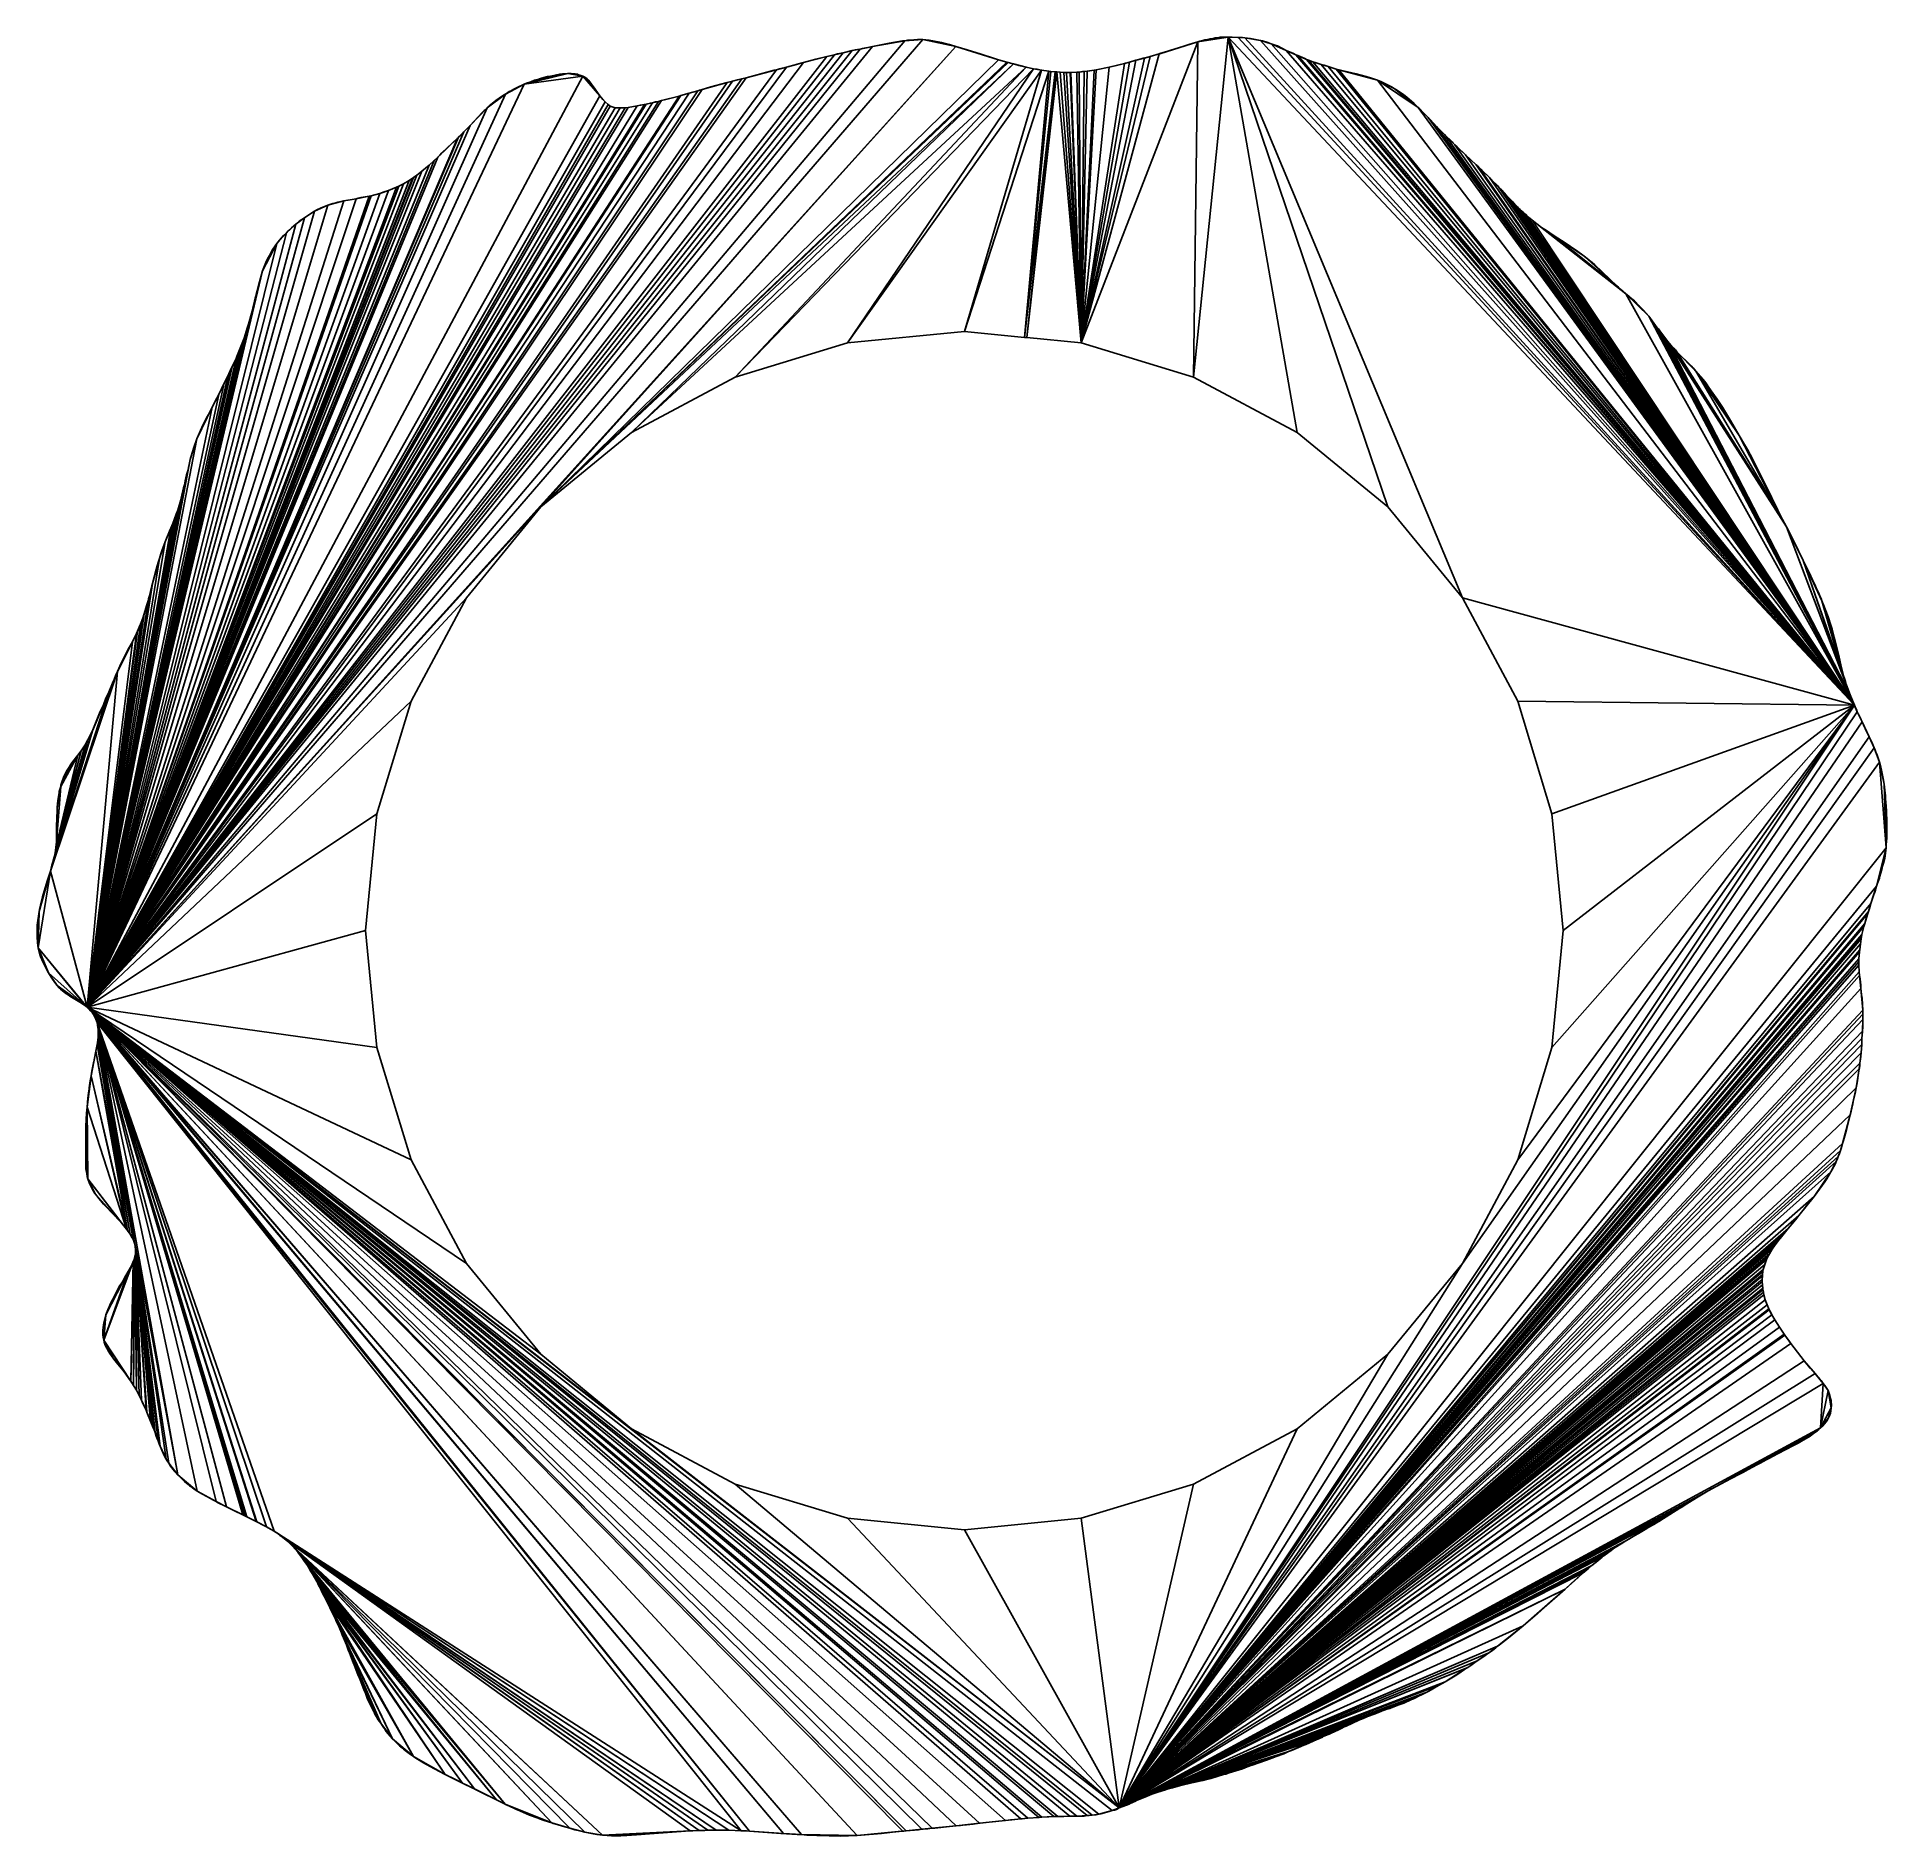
# Model space of a CAD drawing. Extents: x -96 to 96, y -94 to 92.
import ezdxf

# ---------------------------------------------------------------- set-up
doc = ezdxf.new("R2010")
doc.units = 0

msp = doc.modelspace()

# ---------------------------------------------------------------- linework, layer by layer
for points in [[(-4.3, 92.21, 98), (-6.17, 92.08, 98), (-90.8, -7.93, 98)], [(-0.87, 91.48, 98), (-4.3, 92.21, 98), (-90.8, -7.93, 98)], [(-6.17, 92.08, 98), (-9.5, 91.48, 98), (-90.8, -7.93, 98)], [(-6.17, 92.08, 98), (-7.97, 91.79, 98), (-9.5, 91.48, 98)], [(-6.17, 92.08, 98), (-6.4, 92.06, 98), (-7.97, 91.79, 98)], [(-6.4, 92.06, 98), (-7.78, 91.83, 98), (-7.97, 91.79, 98)], [(-4.83, 92.22, 98), (-5.64, 92.15, 98), (-6.17, 92.08, 98)], [(-4.3, 92.21, 98), (-4.83, 92.22, 98), (-6.17, 92.08, 98)], [(-5.64, 92.15, 98), (-5.88, 92.13, 98), (-6.17, 92.08, 98)], [(-4.3, 92.21, 98), (-4.51, 92.22, 98), (-4.83, 92.22, 98)], [(-3.64, 92.14, 98), (-3.79, 92.16, 98), (-4.3, 92.21, 98)], [(-2.38, 91.89, 98), (-3.64, 92.14, 98), (-4.3, 92.21, 98)], [(-0.87, 91.48, 98), (-2.38, 91.89, 98), (-4.3, 92.21, 98)], [(-2.38, 91.89, 98), (-3.27, 92.08, 98), (-3.64, 92.14, 98)], [(12.1, 60.81, 98), (23.73, 57.28, 98), (24.18, 91.96, 98)], [(12.1, 60.81, 98), (24.18, 91.96, 98), (20.16, 90.72, 98)], [(24.18, 91.96, 98), (20.22, 90.74, 98), (20.16, 90.72, 98)], [(24.18, 91.96, 98), (21.05, 91, 98), (20.22, 90.74, 98)], [(24.18, 91.96, 98), (22.3, 91.39, 98), (21.05, 91, 98)], [(24.18, 91.96, 98), (23.14, 91.65, 98), (22.3, 91.39, 98)], [(24.18, 91.96, 98), (23.7, 91.82, 98), (23.14, 91.65, 98)], [(24.18, 91.96, 98), (23.87, 91.88, 98), (23.7, 91.82, 98)], [(23.73, 57.28, 98), (34.45, 51.55, 98), (27.31, 92.46, 98)], [(23.73, 57.28, 98), (27.31, 92.46, 98), (24.18, 91.96, 98)], [(27.31, 92.46, 98), (25.22, 92.22, 98), (24.18, 91.96, 98)], [(25.22, 92.22, 98), (24.7, 92.11, 98), (24.18, 91.96, 98)], [(24.7, 92.11, 98), (24.39, 92.03, 98), (24.18, 91.96, 98)], [(25.22, 92.22, 98), (24.91, 92.17, 98), (24.7, 92.11, 98)], [(27.31, 92.46, 98), (25.74, 92.33, 98), (25.22, 92.22, 98)], [(25.74, 92.33, 98), (25.43, 92.28, 98), (25.22, 92.22, 98)], [(27.31, 92.46, 98), (26.27, 92.4, 98), (25.74, 92.33, 98)], [(26.27, 92.4, 98), (25.96, 92.37, 98), (25.74, 92.33, 98)], [(27.31, 92.46, 98), (26.48, 92.44, 98), (26.27, 92.4, 98)], [(27.31, 92.46, 98), (26.79, 92.45, 98), (26.48, 92.44, 98)], [(27.31, 92.46, 98), (27, 92.47, 98), (26.79, 92.45, 98)], [(28.34, 92.42, 98), (27.52, 92.47, 98), (27.31, 92.46, 98)], [(92.13, 23.33, 98), (28.34, 92.42, 98), (27.31, 92.46, 98)], [(51.55, 34.45, 98), (92.13, 23.33, 98), (27.31, 92.46, 98)], [(43.84, 43.84, 98), (51.55, 34.45, 98), (27.31, 92.46, 98)], [(34.45, 51.55, 98), (43.84, 43.84, 98), (27.31, 92.46, 98)], [(28.34, 92.42, 98), (27.73, 92.47, 98), (27.52, 92.47, 98)], [(29.05, 92.37, 98), (28.57, 92.42, 98), (28.34, 92.42, 98)], [(92.13, 23.33, 98), (29.05, 92.37, 98), (28.34, 92.42, 98)], [(29.05, 92.37, 98), (28.79, 92.41, 98), (28.57, 92.42, 98)], [(30.65, 92.12, 98), (29.61, 92.32, 98), (29.05, 92.37, 98)], [(92.13, 23.33, 98), (30.65, 92.12, 98), (29.05, 92.37, 98)], [(30.65, 92.12, 98), (29.77, 92.29, 98), (29.61, 92.32, 98)], [(31.75, 91.78, 98), (30.87, 92.06, 98), (30.65, 92.12, 98)], [(92.13, 23.33, 98), (31.75, 91.78, 98), (30.65, 92.12, 98)], [(31.75, 91.78, 98), (31.42, 91.91, 98), (30.87, 92.06, 98)], [(-9.5, 91.48, 98), (-10.78, 91.23, 98), (-90.8, -7.93, 98)], [(-43.84, 43.84, 98), (-0.87, 91.48, 98), (-90.8, -7.93, 98)], [(-10.78, 91.23, 98), (-11.62, 91.06, 98), (-90.8, -7.93, 98)], [(-11.62, 91.06, 98), (-12.53, 90.84, 98), (-90.8, -7.93, 98)], [(-12.53, 90.84, 98), (-13.43, 90.64, 98), (-90.8, -7.93, 98)], [(-13.43, 90.64, 98), (-14.23, 90.44, 98), (-90.8, -7.93, 98)], [(-14.23, 90.44, 98), (-16.67, 89.82, 98), (-90.8, -7.93, 98)], [(-43.84, 43.84, 98), (3.52, 90.12, 98), (-0.87, 91.48, 98)], [(-43.84, 43.84, 98), (4.4, 89.86, 98), (3.52, 90.12, 98)], [(-14.23, 90.44, 98), (-15.38, 90.17, 98), (-16.67, 89.82, 98)], [(-15.38, 90.17, 98), (-16.14, 89.97, 98), (-16.67, 89.82, 98)], [(-13.43, 90.64, 98), (-13.71, 90.57, 98), (-14.23, 90.44, 98)], [(-12.53, 90.84, 98), (-13.12, 90.72, 98), (-13.43, 90.64, 98)], [(-11.62, 91.06, 98), (-11.75, 91.03, 98), (-12.53, 90.84, 98)], [(-10.78, 91.23, 98), (-11.06, 91.18, 98), (-11.62, 91.06, 98)], [(-11.06, 91.18, 98), (-11.3, 91.13, 98), (-11.62, 91.06, 98)], [(-9.5, 91.48, 98), (-9.65, 91.46, 98), (-10.78, 91.23, 98)], [(-9.65, 91.46, 98), (-10.56, 91.28, 98), (-10.78, 91.23, 98)], [(-7.97, 91.79, 98), (-8.28, 91.74, 98), (-9.5, 91.48, 98)], [(-1.53, 91.68, 98), (-1.86, 91.77, 98), (-2.38, 91.89, 98)], [(-0.87, 91.48, 98), (-1.53, 91.68, 98), (-2.38, 91.89, 98)], [(-0.87, 91.48, 98), (-1.43, 91.65, 98), (-1.53, 91.68, 98)], [(0.14, 91.19, 98), (-0.66, 91.43, 98), (-0.87, 91.48, 98)], [(0.28, 91.15, 98), (0.14, 91.19, 98), (-0.87, 91.48, 98)], [(1.74, 90.68, 98), (0.28, 91.15, 98), (-0.87, 91.48, 98)], [(3.01, 90.28, 98), (1.74, 90.68, 98), (-0.87, 91.48, 98)], [(3.52, 90.12, 98), (3.01, 90.28, 98), (-0.87, 91.48, 98)], [(1.74, 90.68, 98), (0.81, 90.98, 98), (0.28, 91.15, 98)], [(3.01, 90.28, 98), (2.47, 90.46, 98), (1.74, 90.68, 98)], [(4.4, 89.86, 98), (3.66, 90.08, 98), (3.52, 90.12, 98)], [(12.1, 60.81, 98), (20.16, 90.72, 98), (19.23, 90.45, 98)], [(12.1, 60.81, 98), (19.23, 90.45, 98), (18.64, 90.3, 98)], [(12.1, 60.81, 98), (18.64, 90.3, 98), (17.76, 90.06, 98)], [(12.1, 60.81, 98), (17.76, 90.06, 98), (17.08, 89.87, 98)], [(17.76, 90.06, 98), (17.63, 90.03, 98), (17.08, 89.87, 98)], [(18.64, 90.3, 98), (17.95, 90.12, 98), (17.76, 90.06, 98)], [(18.64, 90.3, 98), (18.52, 90.27, 98), (17.95, 90.12, 98)], [(19.23, 90.45, 98), (18.69, 90.31, 98), (18.64, 90.3, 98)], [(19.23, 90.45, 98), (19.01, 90.39, 98), (18.69, 90.31, 98)], [(21.05, 91, 98), (20.25, 90.75, 98), (20.22, 90.74, 98)], [(22.3, 91.39, 98), (21.73, 91.21, 98), (21.05, 91, 98)], [(21.73, 91.21, 98), (21.47, 91.14, 98), (21.05, 91, 98)], [(22.3, 91.39, 98), (21.94, 91.28, 98), (21.73, 91.21, 98)], [(23.14, 91.65, 98), (22.52, 91.46, 98), (22.3, 91.39, 98)], [(23.7, 91.82, 98), (23.39, 91.74, 98), (23.14, 91.65, 98)], [(33.33, 91.09, 98), (32.18, 91.63, 98), (31.75, 91.78, 98)], [(92.13, 23.33, 98), (33.33, 91.09, 98), (31.75, 91.78, 98)], [(33.33, 91.09, 98), (32.4, 91.55, 98), (32.18, 91.63, 98)], [(34.31, 90.64, 98), (34.02, 90.79, 98), (33.33, 91.09, 98)], [(92.13, 23.33, 98), (34.31, 90.64, 98), (33.33, 91.09, 98)], [(92.13, 23.33, 98), (34.51, 90.56, 98), (34.31, 90.64, 98)], [(35.41, 90.16, 98), (35.23, 90.25, 98), (34.51, 90.56, 98)], [(92.13, 23.33, 98), (35.41, 90.16, 98), (34.51, 90.56, 98)], [(92.13, 23.33, 98), (35.61, 90.08, 98), (35.41, 90.16, 98)], [(92.13, 23.33, 98), (36.08, 89.91, 98), (35.61, 90.08, 98)], [(-16.67, 89.82, 98), (-18.43, 89.34, 98), (-90.8, -7.93, 98)], [(-18.43, 89.34, 98), (-19.45, 89.08, 98), (-90.8, -7.93, 98)], [(-19.45, 89.08, 98), (-22.58, 88.26, 98), (-90.8, -7.93, 98)], [(-39.49, 88.42, 98), (-45.56, 87.59, 98), (-90.8, -7.93, 98)], [(-37.74, 86.37, 98), (-39.49, 88.42, 98), (-90.8, -7.93, 98)], [(-22.58, 88.26, 98), (-23.04, 88.15, 98), (-90.8, -7.93, 98)], [(-23.04, 88.15, 98), (-23.99, 87.9, 98), (-90.8, -7.93, 98)], [(-41.06, 88.7, 98), (-44.06, 88.12, 98), (-45.56, 87.59, 98)], [(-39.49, 88.42, 98), (-41.06, 88.7, 98), (-45.56, 87.59, 98)], [(-44.06, 88.12, 98), (-44.87, 87.85, 98), (-45.56, 87.59, 98)], [(-44.06, 88.12, 98), (-44.5, 87.99, 98), (-44.87, 87.85, 98)], [(-44.06, 88.12, 98), (-44.19, 88.08, 98), (-44.5, 87.99, 98)], [(-41.06, 88.7, 98), (-42.2, 88.56, 98), (-44.06, 88.12, 98)], [(-42.2, 88.56, 98), (-43.76, 88.21, 98), (-44.06, 88.12, 98)], [(-43.76, 88.21, 98), (-43.98, 88.15, 98), (-44.06, 88.12, 98)], [(-43.84, 43.84, 98), (4.52, 89.82, 98), (4.4, 89.86, 98)], [(-43.84, 43.84, 98), (5.08, 89.68, 98), (4.52, 89.82, 98)], [(-43.84, 43.84, 98), (-34.45, 51.55, 98), (5.08, 89.68, 98)], [(-42.2, 88.56, 98), (-42.84, 88.43, 98), (-43.76, 88.21, 98)], [(-42.84, 88.43, 98), (-43.15, 88.37, 98), (-43.76, 88.21, 98)], [(-41.06, 88.7, 98), (-41.58, 88.67, 98), (-42.2, 88.56, 98)], [(-41.58, 88.67, 98), (-41.89, 88.63, 98), (-42.2, 88.56, 98)], [(-40.69, 88.69, 98), (-40.85, 88.7, 98), (-41.06, 88.7, 98)], [(-40.14, 88.64, 98), (-40.69, 88.69, 98), (-41.06, 88.7, 98)], [(-39.49, 88.42, 98), (-40.14, 88.64, 98), (-41.06, 88.7, 98)], [(-40.14, 88.64, 98), (-40.32, 88.67, 98), (-40.69, 88.69, 98)], [(-39.93, 88.57, 98), (-40.05, 88.62, 98), (-40.14, 88.64, 98)], [(-39.49, 88.42, 98), (-39.93, 88.57, 98), (-40.14, 88.64, 98)], [(-39.49, 88.42, 98), (-39.8, 88.54, 98), (-39.93, 88.57, 98)], [(-39.06, 88.15, 98), (-39.28, 88.31, 98), (-39.49, 88.42, 98)], [(-38.89, 87.96, 98), (-39.06, 88.15, 98), (-39.49, 88.42, 98)], [(-38.23, 87.07, 98), (-38.89, 87.96, 98), (-39.49, 88.42, 98)], [(-37.74, 86.37, 98), (-38.23, 87.07, 98), (-39.49, 88.42, 98)], [(-38.89, 87.96, 98), (-39, 88.1, 98), (-39.06, 88.15, 98)], [(-34.45, 51.55, 98), (6.41, 89.34, 98), (5.08, 89.68, 98)], [(-34.45, 51.55, 98), (-23.73, 57.28, 98), (6.41, 89.34, 98)], [(-23.04, 88.15, 98), (-23.5, 88.04, 98), (-23.99, 87.9, 98)], [(-23.73, 57.28, 98), (7.15, 89.19, 98), (6.41, 89.34, 98)], [(-23.73, 57.28, 98), (-12.1, 60.81, 98), (7.15, 89.19, 98)], [(-19.45, 89.08, 98), (-19.68, 89.03, 98), (-22.58, 88.26, 98)], [(-18.43, 89.34, 98), (-19.13, 89.17, 98), (-19.45, 89.08, 98)], [(-16.67, 89.82, 98), (-17.61, 89.57, 98), (-18.43, 89.34, 98)], [(-16.67, 89.82, 98), (-17.3, 89.66, 98), (-17.61, 89.57, 98)], [(-12.1, 60.81, 98), (8, 89.05, 98), (7.15, 89.19, 98)], [(-12.1, 60.81, 98), (0, 62, 98), (8, 89.05, 98)], [(0, 62, 98), (8.73, 88.94, 98), (8, 89.05, 98)], [(0, 62, 98), (6.24, 61.39, 98), (8.73, 88.94, 98)], [(5.08, 89.68, 98), (4.93, 89.72, 98), (4.52, 89.82, 98)], [(5.63, 89.54, 98), (5.45, 89.6, 98), (5.08, 89.68, 98)], [(6.41, 89.34, 98), (5.63, 89.54, 98), (5.08, 89.68, 98)], [(6.24, 61.39, 98), (8.95, 88.92, 98), (8.73, 88.94, 98)], [(9.39, 88.88, 98), (8.95, 88.92, 98), (6.24, 61.39, 98)], [(9.39, 88.88, 98), (6.24, 61.39, 98), (6.46, 61.36, 98)], [(6.46, 61.36, 98), (9.57, 88.86, 98), (9.39, 88.88, 98)], [(9.57, 88.86, 98), (6.46, 61.36, 98), (12.1, 60.81, 98)], [(7.8, 89.08, 98), (7.54, 89.14, 98), (7.15, 89.19, 98)], [(8, 89.05, 98), (7.8, 89.08, 98), (7.15, 89.19, 98)], [(9.9, 88.83, 98), (9.57, 88.86, 98), (12.1, 60.81, 98)], [(10.3, 88.81, 98), (9.9, 88.83, 98), (12.1, 60.81, 98)], [(10.58, 88.81, 98), (10.3, 88.81, 98), (12.1, 60.81, 98)], [(10.96, 88.8, 98), (10.58, 88.81, 98), (12.1, 60.81, 98)], [(11.03, 88.81, 98), (10.96, 88.8, 98), (12.1, 60.81, 98)], [(11.65, 88.83, 98), (11.03, 88.81, 98), (12.1, 60.81, 98)], [(11.87, 88.84, 98), (11.65, 88.83, 98), (12.1, 60.81, 98)], [(12.39, 88.9, 98), (12.23, 88.89, 98), (11.87, 88.84, 98)], [(12.39, 88.9, 98), (11.87, 88.84, 98), (12.1, 60.81, 98)], [(12.1, 60.81, 98), (17.08, 89.87, 98), (16.56, 89.74, 98)], [(12.1, 60.81, 98), (16.56, 89.74, 98), (15, 89.35, 98)], [(12.1, 60.81, 98), (15, 89.35, 98), (13.66, 89.08, 98)], [(13.66, 89.08, 98), (13.44, 89.04, 98), (12.1, 60.81, 98)], [(13.44, 89.04, 98), (12.7, 88.93, 98), (12.1, 60.81, 98)], [(12.7, 88.93, 98), (12.39, 88.9, 98), (12.1, 60.81, 98)], [(13.44, 89.04, 98), (13, 88.98, 98), (12.7, 88.93, 98)], [(16.56, 89.74, 98), (15.74, 89.54, 98), (15, 89.35, 98)], [(17.08, 89.87, 98), (16.67, 89.77, 98), (16.56, 89.74, 98)], [(36.92, 89.64, 98), (36.3, 89.85, 98), (36.08, 89.91, 98)], [(92.13, 23.33, 98), (36.92, 89.64, 98), (36.08, 89.91, 98)], [(37.65, 89.41, 98), (37.23, 89.55, 98), (36.92, 89.64, 98)], [(92.13, 23.33, 98), (37.65, 89.41, 98), (36.92, 89.64, 98)], [(92.13, 23.33, 98), (38.48, 89.15, 98), (37.65, 89.41, 98)], [(92.13, 23.33, 98), (38.78, 89.07, 98), (38.48, 89.15, 98)], [(41.61, 88.38, 98), (39.23, 88.97, 98), (38.78, 89.07, 98)], [(42.76, 88, 98), (41.61, 88.38, 98), (38.78, 89.07, 98)], [(92.13, 23.33, 98), (42.76, 88, 98), (38.78, 89.07, 98)], [(41.61, 88.38, 98), (40.57, 88.65, 98), (39.23, 88.97, 98)], [(42.41, 88.12, 98), (42.14, 88.22, 98), (41.61, 88.38, 98)], [(42.76, 88, 98), (42.41, 88.12, 98), (41.61, 88.38, 98)], [(42.76, 88, 98), (42.54, 88.08, 98), (42.41, 88.12, 98)], [(-23.99, 87.9, 98), (-24.55, 87.75, 98), (-90.8, -7.93, 98)], [(-24.55, 87.75, 98), (-27.14, 87.05, 98), (-90.8, -7.93, 98)], [(-45.56, 87.59, 98), (-47.49, 86.57, 98), (-90.8, -7.93, 98)], [(-27.14, 87.05, 98), (-27.58, 86.91, 98), (-90.8, -7.93, 98)], [(-27.58, 86.91, 98), (-28.48, 86.67, 98), (-90.8, -7.93, 98)], [(-28.48, 86.67, 98), (-29.36, 86.41, 98), (-90.8, -7.93, 98)], [(-47.49, 86.57, 98), (-49.39, 85.14, 98), (-90.8, -7.93, 98)], [(-29.36, 86.41, 98), (-29.54, 86.36, 98), (-90.8, -7.93, 98)], [(-37.19, 85.75, 98), (-37.74, 86.37, 98), (-90.8, -7.93, 98)], [(-29.54, 86.36, 98), (-31.34, 85.89, 98), (-90.8, -7.93, 98)], [(-47.49, 86.57, 98), (-47.6, 86.51, 98), (-49.39, 85.14, 98)], [(-47.6, 86.51, 98), (-48.52, 85.89, 98), (-49.39, 85.14, 98)], [(-47.6, 86.51, 98), (-48.15, 86.16, 98), (-48.52, 85.89, 98)], [(-47.49, 86.57, 98), (-47.56, 86.53, 98), (-47.6, 86.51, 98)], [(-45.56, 87.59, 98), (-46.63, 87.08, 98), (-47.49, 86.57, 98)], [(-46.63, 87.08, 98), (-46.93, 86.91, 98), (-47.49, 86.57, 98)], [(-46.93, 86.91, 98), (-47.11, 86.82, 98), (-47.49, 86.57, 98)], [(-45.56, 87.59, 98), (-46.31, 87.25, 98), (-46.63, 87.08, 98)], [(-44.87, 87.85, 98), (-45.33, 87.69, 98), (-45.56, 87.59, 98)], [(-44.5, 87.99, 98), (-44.71, 87.91, 98), (-44.87, 87.85, 98)], [(-38.56, 87.54, 98), (-38.8, 87.87, 98), (-38.89, 87.96, 98)], [(-38.23, 87.07, 98), (-38.56, 87.54, 98), (-38.89, 87.96, 98)], [(-37.92, 86.64, 98), (-38.1, 86.9, 98), (-38.23, 87.07, 98)], [(-37.74, 86.37, 98), (-37.92, 86.64, 98), (-38.23, 87.07, 98)], [(-37.19, 85.75, 98), (-37.42, 86.02, 98), (-37.74, 86.37, 98)], [(-29.54, 86.36, 98), (-31.04, 85.98, 98), (-31.34, 85.89, 98)], [(-28.48, 86.67, 98), (-28.62, 86.63, 98), (-29.36, 86.41, 98)], [(-27.14, 87.05, 98), (-27.41, 86.97, 98), (-27.58, 86.91, 98)], [(-24.55, 87.75, 98), (-26.23, 87.3, 98), (-27.14, 87.05, 98)], [(-26.23, 87.3, 98), (-26.57, 87.21, 98), (-27.14, 87.05, 98)], [(-23.99, 87.9, 98), (-24.23, 87.84, 98), (-24.55, 87.75, 98)], [(43.47, 87.69, 98), (43.18, 87.83, 98), (42.76, 88, 98)], [(44.49, 87.16, 98), (43.47, 87.69, 98), (42.76, 88, 98)], [(46.98, 85.18, 98), (44.49, 87.16, 98), (42.76, 88, 98)], [(92.13, 23.33, 98), (46.98, 85.18, 98), (42.76, 88, 98)], [(44.49, 87.16, 98), (43.61, 87.62, 98), (43.47, 87.69, 98)], [(44.49, 87.16, 98), (44.21, 87.32, 98), (43.61, 87.62, 98)], [(45.03, 86.79, 98), (44.67, 87.04, 98), (44.49, 87.16, 98)], [(45.83, 86.21, 98), (45.03, 86.79, 98), (44.49, 87.16, 98)], [(46.98, 85.18, 98), (45.83, 86.21, 98), (44.49, 87.16, 98)], [(45.83, 86.21, 98), (45.45, 86.51, 98), (45.03, 86.79, 98)], [(46.55, 85.6, 98), (46.3, 85.82, 98), (45.83, 86.21, 98)], [(46.98, 85.18, 98), (46.55, 85.6, 98), (45.83, 86.21, 98)], [(-31.34, 85.89, 98), (-31.66, 85.81, 98), (-90.8, -7.93, 98)], [(-31.66, 85.81, 98), (-32.3, 85.67, 98), (-90.8, -7.93, 98)], [(-36.87, 85.48, 98), (-37.19, 85.75, 98), (-90.8, -7.93, 98)], [(-32.3, 85.67, 98), (-32.94, 85.53, 98), (-90.8, -7.93, 98)], [(-32.94, 85.53, 98), (-33.12, 85.49, 98), (-90.8, -7.93, 98)], [(-33.12, 85.49, 98), (-33.88, 85.34, 98), (-90.8, -7.93, 98)], [(-36.67, 85.32, 98), (-36.87, 85.48, 98), (-90.8, -7.93, 98)], [(-33.88, 85.34, 98), (-34.8, 85.19, 98), (-90.8, -7.93, 98)], [(-36.15, 85.16, 98), (-36.67, 85.32, 98), (-90.8, -7.93, 98)], [(-34.8, 85.19, 98), (-35.1, 85.15, 98), (-90.8, -7.93, 98)], [(-35.63, 85.13, 98), (-36.15, 85.16, 98), (-90.8, -7.93, 98)], [(-35.1, 85.15, 98), (-35.63, 85.13, 98), (-90.8, -7.93, 98)], [(-49.39, 85.14, 98), (-51.16, 83.33, 98), (-90.8, -7.93, 98)], [(-49.39, 85.14, 98), (-49.7, 84.86, 98), (-51.16, 83.33, 98)], [(-49.7, 84.86, 98), (-49.91, 84.65, 98), (-51.16, 83.33, 98)], [(-49.39, 85.14, 98), (-49.61, 84.94, 98), (-49.7, 84.86, 98)], [(-48.52, 85.89, 98), (-49.04, 85.47, 98), (-49.39, 85.14, 98)], [(-49.04, 85.47, 98), (-49.2, 85.34, 98), (-49.39, 85.14, 98)], [(-48.52, 85.89, 98), (-48.67, 85.77, 98), (-49.04, 85.47, 98)], [(-48.15, 86.16, 98), (-48.36, 86.01, 98), (-48.52, 85.89, 98)], [(-36.15, 85.16, 98), (-36.45, 85.26, 98), (-36.67, 85.32, 98)], [(-35.63, 85.13, 98), (-35.92, 85.15, 98), (-36.15, 85.16, 98)], [(-35.1, 85.15, 98), (-35.41, 85.14, 98), (-35.63, 85.13, 98)], [(-33.12, 85.49, 98), (-33.55, 85.41, 98), (-33.88, 85.34, 98)], [(-32.3, 85.67, 98), (-32.5, 85.63, 98), (-32.94, 85.53, 98)], [(-31.66, 85.81, 98), (-31.97, 85.75, 98), (-32.3, 85.67, 98)], [(46.98, 85.18, 98), (46.74, 85.42, 98), (46.55, 85.6, 98)], [(47.58, 84.59, 98), (47.07, 85.1, 98), (46.98, 85.18, 98)], [(48.01, 84.14, 98), (47.58, 84.59, 98), (46.98, 85.18, 98)], [(92.13, 23.33, 98), (48.01, 84.14, 98), (46.98, 85.18, 98)], [(48.01, 84.14, 98), (47.82, 84.35, 98), (47.58, 84.59, 98)], [(-51.16, 83.33, 98), (-51.8, 82.66, 98), (-90.8, -7.93, 98)], [(-51.8, 82.66, 98), (-52.36, 82.1, 98), (-90.8, -7.93, 98)], [(-51.8, 82.66, 98), (-51.98, 82.47, 98), (-52.36, 82.1, 98)], [(-51.98, 82.47, 98), (-52.14, 82.33, 98), (-52.36, 82.1, 98)], [(-51.16, 83.33, 98), (-51.21, 83.28, 98), (-51.8, 82.66, 98)], [(48.92, 83.19, 98), (48.23, 83.92, 98), (48.01, 84.14, 98)], [(92.13, 23.33, 98), (48.92, 83.19, 98), (48.01, 84.14, 98)], [(92.13, 23.33, 98), (49.75, 82.35, 98), (48.92, 83.19, 98)], [(-52.36, 82.1, 98), (-52.47, 82, 98), (-90.8, -7.93, 98)], [(-52.47, 82, 98), (-54.52, 80.05, 98), (-90.8, -7.93, 98)], [(-52.47, 82, 98), (-54.08, 80.47, 98), (-54.52, 80.05, 98)], [(-54.08, 80.47, 98), (-54.3, 80.26, 98), (-54.52, 80.05, 98)], [(-52.47, 82, 98), (-52.79, 81.7, 98), (-54.08, 80.47, 98)], [(50.79, 81.3, 98), (50.49, 81.61, 98), (49.75, 82.35, 98)], [(92.13, 23.33, 98), (50.79, 81.3, 98), (49.75, 82.35, 98)], [(50.79, 81.3, 98), (50.58, 81.51, 98), (50.49, 81.61, 98)], [(51.89, 80.27, 98), (51, 81.11, 98), (50.79, 81.3, 98)], [(92.13, 23.33, 98), (51.89, 80.27, 98), (50.79, 81.3, 98)], [(-54.52, 80.05, 98), (-54.89, 79.7, 98), (-90.8, -7.93, 98)], [(-54.89, 79.7, 98), (-55.41, 79.22, 98), (-90.8, -7.93, 98)], [(-55.41, 79.22, 98), (-56.15, 78.58, 98), (-90.8, -7.93, 98)], [(-56.15, 78.58, 98), (-56.67, 78.19, 98), (-90.8, -7.93, 98)], [(-56.15, 78.58, 98), (-56.37, 78.42, 98), (-56.67, 78.19, 98)], [(-55.41, 79.22, 98), (-55.98, 78.73, 98), (-56.15, 78.58, 98)], [(-55.98, 78.73, 98), (-56.01, 78.7, 98), (-56.15, 78.58, 98)], [(92.13, 23.33, 98), (52.98, 79.25, 98), (51.89, 80.27, 98)], [(53.34, 78.91, 98), (53.11, 79.13, 98), (52.98, 79.25, 98)], [(92.13, 23.33, 98), (53.34, 78.91, 98), (52.98, 79.25, 98)], [(54.37, 77.92, 98), (53.59, 78.67, 98), (53.34, 78.91, 98)], [(92.13, 23.33, 98), (54.37, 77.92, 98), (53.34, 78.91, 98)], [(-56.67, 78.19, 98), (-57.02, 77.93, 98), (-90.8, -7.93, 98)], [(-57.02, 77.93, 98), (-57.13, 77.86, 98), (-90.8, -7.93, 98)], [(-57.13, 77.86, 98), (-57.49, 77.62, 98), (-90.8, -7.93, 98)], [(-57.49, 77.62, 98), (-58.07, 77.29, 98), (-90.8, -7.93, 98)], [(-58.07, 77.29, 98), (-58.56, 77.04, 98), (-90.8, -7.93, 98)], [(-58.56, 77.04, 98), (-58.8, 76.93, 98), (-90.8, -7.93, 98)], [(-58.8, 76.93, 98), (-59.63, 76.58, 98), (-90.8, -7.93, 98)], [(-57.13, 77.86, 98), (-57.23, 77.8, 98), (-57.49, 77.62, 98)], [(55.38, 76.88, 98), (54.65, 77.64, 98), (54.37, 77.92, 98)], [(92.13, 23.33, 98), (55.38, 76.88, 98), (54.37, 77.92, 98)], [(55.38, 76.88, 98), (55.18, 77.1, 98), (54.65, 77.64, 98)], [(56.09, 76.12, 98), (55.64, 76.62, 98), (55.38, 76.88, 98)], [(92.13, 23.33, 98), (56.09, 76.12, 98), (55.38, 76.88, 98)], [(-59.63, 76.58, 98), (-60.52, 76.29, 98), (-90.8, -7.93, 98)], [(-60.52, 76.29, 98), (-61.41, 76.04, 98), (-90.8, -7.93, 98)], [(-61.41, 76.04, 98), (-61.62, 76, 98), (-90.8, -7.93, 98)], [(-61.62, 76, 98), (-62.96, 75.73, 98), (-90.8, -7.93, 98)], [(-62.96, 75.73, 98), (-64.23, 75.51, 98), (-90.8, -7.93, 98)], [(-64.23, 75.51, 98), (-65.9, 75.08, 98), (-90.8, -7.93, 98)], [(-65.9, 75.08, 98), (-67.27, 74.44, 98), (-90.8, -7.93, 98)], [(-65.9, 75.08, 98), (-66.65, 74.75, 98), (-67.27, 74.44, 98)], [(-66.65, 74.75, 98), (-66.96, 74.61, 98), (-67.27, 74.44, 98)], [(-65.9, 75.08, 98), (-66.21, 74.95, 98), (-66.65, 74.75, 98)], [(-64.23, 75.51, 98), (-65.06, 75.3, 98), (-65.9, 75.08, 98)], [(-65.06, 75.3, 98), (-65.37, 75.23, 98), (-65.9, 75.08, 98)], [(-65.37, 75.23, 98), (-65.68, 75.14, 98), (-65.9, 75.08, 98)], [(-64.23, 75.51, 98), (-64.85, 75.37, 98), (-65.06, 75.3, 98)], [(-62.96, 75.73, 98), (-63.79, 75.6, 98), (-64.23, 75.51, 98)], [(-63.79, 75.6, 98), (-64.02, 75.56, 98), (-64.23, 75.51, 98)], [(-61.62, 76, 98), (-62.24, 75.89, 98), (-62.96, 75.73, 98)], [(-62.24, 75.89, 98), (-62.46, 75.85, 98), (-62.96, 75.73, 98)], [(-62.46, 75.85, 98), (-62.76, 75.78, 98), (-62.96, 75.73, 98)], [(-59.63, 76.58, 98), (-60.06, 76.45, 98), (-60.52, 76.29, 98)], [(92.13, 23.33, 98), (56.74, 75.44, 98), (56.09, 76.12, 98)], [(57.25, 74.9, 98), (57.05, 75.12, 98), (56.74, 75.44, 98)], [(92.13, 23.33, 98), (57.25, 74.9, 98), (56.74, 75.44, 98)], [(92.13, 23.33, 98), (57.46, 74.69, 98), (57.25, 74.9, 98)], [(92.13, 23.33, 98), (57.77, 74.4, 98), (57.46, 74.69, 98)], [(-67.27, 74.44, 98), (-68.32, 73.76, 98), (-90.8, -7.93, 98)], [(-68.32, 73.76, 98), (-69.2, 73.12, 98), (-90.8, -7.93, 98)], [(-69.2, 73.12, 98), (-70.18, 72.22, 98), (-90.8, -7.93, 98)], [(-69.2, 73.12, 98), (-69.66, 72.71, 98), (-70.18, 72.22, 98)], [(-68.32, 73.76, 98), (-68.85, 73.4, 98), (-69.2, 73.12, 98)], [(-68.85, 73.4, 98), (-69.03, 73.26, 98), (-69.2, 73.12, 98)], [(-68.32, 73.76, 98), (-68.67, 73.53, 98), (-68.85, 73.4, 98)], [(-67.27, 74.44, 98), (-67.85, 74.08, 98), (-68.32, 73.76, 98)], [(-67.85, 74.08, 98), (-67.98, 74.01, 98), (-68.32, 73.76, 98)], [(-67.98, 74.01, 98), (-68.12, 73.91, 98), (-68.32, 73.76, 98)], [(-67.27, 74.44, 98), (-67.46, 74.33, 98), (-67.85, 74.08, 98)], [(58.31, 73.91, 98), (58.08, 74.13, 98), (57.77, 74.4, 98)], [(92.13, 23.33, 98), (58.31, 73.91, 98), (57.77, 74.4, 98)], [(58.78, 73.51, 98), (58.58, 73.69, 98), (58.31, 73.91, 98)], [(92.13, 23.33, 98), (58.78, 73.51, 98), (58.31, 73.91, 98)], [(68.47, 65.91, 98), (59.43, 73.01, 98), (58.78, 73.51, 98)], [(92.13, 23.33, 98), (68.47, 65.91, 98), (58.78, 73.51, 98)], [(68.47, 65.91, 98), (59.65, 72.84, 98), (59.43, 73.01, 98)], [(67.7, 66.58, 98), (60.35, 72.37, 98), (59.65, 72.84, 98)], [(68.47, 65.91, 98), (67.7, 66.58, 98), (59.65, 72.84, 98)], [(-70.18, 72.22, 98), (-71.19, 71.09, 98), (-90.8, -7.93, 98)], [(-71.19, 71.09, 98), (-72.65, 68.26, 98), (-90.8, -7.93, 98)], [(-71.19, 71.09, 98), (-71.8, 70.12, 98), (-72.65, 68.26, 98)], [(-71.19, 71.09, 98), (-71.64, 70.42, 98), (-71.8, 70.12, 98)], [(-71.19, 71.09, 98), (-71.34, 70.87, 98), (-71.64, 70.42, 98)], [(-70.18, 72.22, 98), (-70.47, 71.93, 98), (-71.19, 71.09, 98)], [(-70.47, 71.93, 98), (-70.73, 71.64, 98), (-71.19, 71.09, 98)], [(-70.73, 71.64, 98), (-70.89, 71.45, 98), (-71.19, 71.09, 98)], [(-70.89, 71.45, 98), (-71.11, 71.19, 98), (-71.19, 71.09, 98)], [(-70.47, 71.93, 98), (-70.66, 71.72, 98), (-70.73, 71.64, 98)], [(-69.66, 72.71, 98), (-69.99, 72.41, 98), (-70.18, 72.22, 98)], [(60.96, 71.96, 98), (60.85, 72.03, 98), (60.35, 72.37, 98)], [(67.58, 66.69, 98), (60.96, 71.96, 98), (60.35, 72.37, 98)], [(67.7, 66.58, 98), (67.58, 66.69, 98), (60.35, 72.37, 98)], [(64.16, 69.8, 98), (61.82, 71.4, 98), (60.96, 71.96, 98)], [(67.58, 66.69, 98), (64.16, 69.8, 98), (60.96, 71.96, 98)], [(62.74, 70.81, 98), (62.6, 70.9, 98), (61.82, 71.4, 98)], [(64.16, 69.8, 98), (62.74, 70.81, 98), (61.82, 71.4, 98)], [(-71.8, 70.12, 98), (-72.25, 69.31, 98), (-72.65, 68.26, 98)], [(-72.25, 69.31, 98), (-72.29, 69.2, 98), (-72.65, 68.26, 98)], [(-71.8, 70.12, 98), (-72.04, 69.7, 98), (-72.25, 69.31, 98)], [(-71.64, 70.42, 98), (-71.77, 70.19, 98), (-71.8, 70.12, 98)], [(64.16, 69.8, 98), (63.36, 70.38, 98), (62.74, 70.81, 98)], [(64.71, 69.36, 98), (64.63, 69.43, 98), (64.16, 69.8, 98)], [(67.58, 66.69, 98), (64.71, 69.36, 98), (64.16, 69.8, 98)], [(67.58, 66.69, 98), (64.98, 69.13, 98), (64.71, 69.36, 98)], [(67.58, 66.69, 98), (65.25, 68.9, 98), (64.98, 69.13, 98)], [(-72.65, 68.26, 98), (-73.2, 66.19, 98), (-90.8, -7.93, 98)], [(-72.65, 68.26, 98), (-72.88, 67.53, 98), (-73.2, 66.19, 98)], [(-72.88, 67.53, 98), (-73.04, 66.91, 98), (-73.2, 66.19, 98)], [(-72.65, 68.26, 98), (-72.81, 67.74, 98), (-72.88, 67.53, 98)], [(-73.2, 66.19, 98), (-73.3, 65.83, 98), (-90.8, -7.93, 98)], [(-73.3, 65.83, 98), (-73.47, 65.13, 98), (-90.8, -7.93, 98)], [(-73.47, 65.13, 98), (-73.73, 64.11, 98), (-90.8, -7.93, 98)], [(-73.47, 65.13, 98), (-73.55, 64.82, 98), (-73.73, 64.11, 98)], [(-73.3, 65.83, 98), (-73.35, 65.65, 98), (-73.47, 65.13, 98)], [(-73.35, 65.65, 98), (-73.4, 65.44, 98), (-73.47, 65.13, 98)], [(-73.04, 66.91, 98), (-73.14, 66.49, 98), (-73.2, 66.19, 98)], [(68.47, 65.91, 98), (67.93, 66.39, 98), (67.7, 66.58, 98)], [(69.1, 65.38, 98), (68.79, 65.65, 98), (68.47, 65.91, 98)], [(69.87, 64.66, 98), (69.1, 65.38, 98), (68.47, 65.91, 98)], [(70.85, 63.57, 98), (69.87, 64.66, 98), (68.47, 65.91, 98)], [(92.13, 23.33, 98), (70.85, 63.57, 98), (68.47, 65.91, 98)], [(69.87, 64.66, 98), (69.36, 65.16, 98), (69.1, 65.38, 98)], [(-73.73, 64.11, 98), (-74.11, 62.74, 98), (-90.8, -7.93, 98)], [(70.85, 63.57, 98), (70.31, 64.21, 98), (69.87, 64.66, 98)], [(71.36, 62.87, 98), (71.02, 63.35, 98), (70.85, 63.57, 98)], [(92.13, 23.33, 98), (71.36, 62.87, 98), (70.85, 63.57, 98)], [(-74.11, 62.74, 98), (-74.57, 61.32, 98), (-90.8, -7.93, 98)], [(-74.57, 61.32, 98), (-74.89, 60.44, 98), (-90.8, -7.93, 98)], [(-74.11, 62.74, 98), (-74.22, 62.43, 98), (-74.57, 61.32, 98)], [(71.62, 62.52, 98), (71.58, 62.59, 98), (71.36, 62.87, 98)], [(92.13, 23.33, 98), (71.62, 62.52, 98), (71.36, 62.87, 98)], [(72.05, 61.98, 98), (71.84, 62.26, 98), (71.62, 62.52, 98)], [(92.13, 23.33, 98), (72.05, 61.98, 98), (71.62, 62.52, 98)], [(72.52, 61.37, 98), (72.17, 61.83, 98), (72.05, 61.98, 98)], [(91.93, 23.8, 98), (72.52, 61.37, 98), (72.05, 61.98, 98)], [(92.13, 23.33, 98), (91.93, 23.8, 98), (72.05, 61.98, 98)], [(91.7, 24.39, 98), (72.84, 60.96, 98), (72.52, 61.37, 98)], [(91.93, 23.8, 98), (91.7, 24.39, 98), (72.52, 61.37, 98)], [(-74.89, 60.44, 98), (-75.3, 59.42, 98), (-90.8, -7.93, 98)], [(-75.3, 59.42, 98), (-75.4, 59.2, 98), (-90.8, -7.93, 98)], [(85.1, 41.77, 98), (73.17, 60.56, 98), (72.84, 60.96, 98)], [(91.7, 24.39, 98), (85.1, 41.77, 98), (72.84, 60.96, 98)], [(73.43, 60.28, 98), (73.31, 60.42, 98), (73.17, 60.56, 98)], [(85.1, 41.77, 98), (73.43, 60.28, 98), (73.17, 60.56, 98)], [(73.77, 59.91, 98), (73.6, 60.11, 98), (73.43, 60.28, 98)], [(85.1, 41.77, 98), (73.77, 59.91, 98), (73.43, 60.28, 98)], [(75.73, 57.91, 98), (75.23, 58.46, 98), (73.77, 59.91, 98)], [(84.7, 42.53, 98), (75.73, 57.91, 98), (73.77, 59.91, 98)], [(85.1, 41.77, 98), (84.7, 42.53, 98), (73.77, 59.91, 98)], [(-75.4, 59.2, 98), (-75.8, 58.35, 98), (-90.8, -7.93, 98)], [(-75.8, 58.35, 98), (-75.89, 58.16, 98), (-90.8, -7.93, 98)], [(-75.89, 58.16, 98), (-76.26, 57.38, 98), (-90.8, -7.93, 98)], [(-75.89, 58.16, 98), (-76.02, 57.91, 98), (-76.26, 57.38, 98)], [(-75.8, 58.35, 98), (-75.83, 58.29, 98), (-75.89, 58.16, 98)], [(-75.4, 59.2, 98), (-75.65, 58.66, 98), (-75.8, 58.35, 98)], [(-75.4, 59.2, 98), (-75.56, 58.87, 98), (-75.65, 58.66, 98)], [(75.73, 57.91, 98), (75.43, 58.24, 98), (75.23, 58.46, 98)], [(76.64, 56.81, 98), (76.25, 57.3, 98), (75.73, 57.91, 98)], [(80.22, 51.22, 98), (76.64, 56.81, 98), (75.73, 57.91, 98)], [(84.7, 42.53, 98), (80.22, 51.22, 98), (75.73, 57.91, 98)], [(-76.26, 57.38, 98), (-76.63, 56.65, 98), (-90.8, -7.93, 98)], [(-76.63, 56.65, 98), (-77.19, 55.49, 98), (-90.8, -7.93, 98)], [(-76.26, 57.38, 98), (-76.57, 56.78, 98), (-76.63, 56.65, 98)], [(77.07, 56.21, 98), (76.81, 56.59, 98), (76.64, 56.81, 98)], [(80.22, 51.22, 98), (77.07, 56.21, 98), (76.64, 56.81, 98)], [(80.22, 51.22, 98), (77.49, 55.63, 98), (77.07, 56.21, 98)], [(78.13, 54.67, 98), (77.92, 55, 98), (77.49, 55.63, 98)], [(80.22, 51.22, 98), (78.13, 54.67, 98), (77.49, 55.63, 98)], [(-77.19, 55.49, 98), (-77.87, 54.18, 98), (-90.8, -7.93, 98)], [(-77.87, 54.18, 98), (-79.45, 50.88, 98), (-90.8, -7.93, 98)], [(-77.87, 54.18, 98), (-78.25, 53.41, 98), (-79.45, 50.88, 98)], [(-77.87, 54.18, 98), (-77.98, 53.97, 98), (-78.25, 53.41, 98)], [(-77.19, 55.49, 98), (-77.4, 55.11, 98), (-77.87, 54.18, 98)], [(-77.4, 55.11, 98), (-77.81, 54.29, 98), (-77.87, 54.18, 98)], [(80.22, 51.22, 98), (78.33, 54.38, 98), (78.13, 54.67, 98)], [(80.22, 51.22, 98), (78.47, 54.17, 98), (78.33, 54.38, 98)], [(80.22, 51.22, 98), (79.31, 52.79, 98), (78.47, 54.17, 98)], [(-78.25, 53.41, 98), (-78.66, 52.61, 98), (-79.45, 50.88, 98)], [(-78.66, 52.61, 98), (-78.79, 52.37, 98), (-79.45, 50.88, 98)], [(-78.79, 52.37, 98), (-79.39, 51.04, 98), (-79.45, 50.88, 98)], [(-78.25, 53.41, 98), (-78.41, 53.12, 98), (-78.66, 52.61, 98)], [(-79.45, 50.88, 98), (-80.13, 48.74, 98), (-90.8, -7.93, 98)], [(-79.45, 50.88, 98), (-79.94, 49.43, 98), (-80.13, 48.74, 98)], [(-79.45, 50.88, 98), (-79.76, 50, 98), (-79.94, 49.43, 98)], [(80.64, 50.48, 98), (80.3, 51.08, 98), (80.22, 51.22, 98)], [(81.8, 48.41, 98), (80.64, 50.48, 98), (80.22, 51.22, 98)], [(83.58, 44.78, 98), (81.8, 48.41, 98), (80.22, 51.22, 98)], [(83.99, 43.94, 98), (83.58, 44.78, 98), (80.22, 51.22, 98)], [(84.2, 43.52, 98), (83.99, 43.94, 98), (80.22, 51.22, 98)], [(84.7, 42.53, 98), (84.2, 43.52, 98), (80.22, 51.22, 98)], [(80.64, 50.48, 98), (80.45, 50.83, 98), (80.3, 51.08, 98)], [(81.06, 49.78, 98), (80.83, 50.17, 98), (80.64, 50.48, 98)], [(81.8, 48.41, 98), (81.06, 49.78, 98), (80.64, 50.48, 98)], [(-80.13, 48.74, 98), (-80.37, 47.7, 98), (-90.8, -7.93, 98)], [(-80.13, 48.74, 98), (-80.26, 48.22, 98), (-80.37, 47.7, 98)], [(-80.26, 48.22, 98), (-80.33, 47.91, 98), (-80.37, 47.7, 98)], [(-79.94, 49.43, 98), (-79.99, 49.27, 98), (-80.13, 48.74, 98)], [(-79.99, 49.27, 98), (-80.07, 49, 98), (-80.13, 48.74, 98)], [(81.8, 48.41, 98), (81.58, 48.83, 98), (81.06, 49.78, 98)], [(82.62, 46.75, 98), (82.32, 47.38, 98), (81.8, 48.41, 98)], [(83.35, 45.27, 98), (82.62, 46.75, 98), (81.8, 48.41, 98)], [(83.58, 44.78, 98), (83.35, 45.27, 98), (81.8, 48.41, 98)], [(-80.37, 47.7, 98), (-80.74, 46.13, 98), (-90.8, -7.93, 98)], [(-80.74, 46.13, 98), (-81, 45.07, 98), (-90.8, -7.93, 98)], [(-80.74, 46.13, 98), (-80.82, 45.82, 98), (-81, 45.07, 98)], [(-80.37, 47.7, 98), (-80.46, 47.36, 98), (-80.74, 46.13, 98)], [(-80.46, 47.36, 98), (-80.52, 47.15, 98), (-80.74, 46.13, 98)], [(-80.52, 47.15, 98), (-80.65, 46.56, 98), (-80.74, 46.13, 98)], [(83.35, 45.27, 98), (82.84, 46.33, 98), (82.62, 46.75, 98)], [(-81, 45.07, 98), (-81.12, 44.57, 98), (-90.8, -7.93, 98)], [(-81.12, 44.57, 98), (-81.36, 43.74, 98), (-90.8, -7.93, 98)], [(-81, 45.07, 98), (-81.08, 44.77, 98), (-81.12, 44.57, 98)], [(83.58, 44.78, 98), (83.48, 45, 98), (83.35, 45.27, 98)], [(-51.55, 34.45, 98), (-43.84, 43.84, 98), (-90.8, -7.93, 98)], [(-81.36, 43.74, 98), (-81.42, 43.52, 98), (-90.8, -7.93, 98)], [(-81.42, 43.52, 98), (-81.58, 43.08, 98), (-90.8, -7.93, 98)], [(-81.58, 43.08, 98), (-81.95, 42.12, 98), (-90.8, -7.93, 98)], [(84.2, 43.52, 98), (84.09, 43.74, 98), (83.99, 43.94, 98)], [(85.1, 41.77, 98), (84.97, 42.03, 98), (84.7, 42.53, 98)], [(-81.95, 42.12, 98), (-82.15, 41.64, 98), (-90.8, -7.93, 98)], [(-82.15, 41.64, 98), (-82.73, 40.22, 98), (-90.8, -7.93, 98)], [(-82.73, 40.22, 98), (-83.33, 38.52, 98), (-90.8, -7.93, 98)], [(-82.73, 40.22, 98), (-83.04, 39.42, 98), (-83.33, 38.52, 98)], [(-82.15, 41.64, 98), (-82.27, 41.34, 98), (-82.73, 40.22, 98)], [(-82.27, 41.34, 98), (-82.61, 40.57, 98), (-82.73, 40.22, 98)], [(-81.95, 42.12, 98), (-82.05, 41.89, 98), (-82.15, 41.64, 98)], [(85.87, 40.29, 98), (85.77, 40.5, 98), (85.1, 41.77, 98)], [(86.84, 38.29, 98), (85.87, 40.29, 98), (85.1, 41.77, 98)], [(91.3, 25.48, 98), (86.84, 38.29, 98), (85.1, 41.77, 98)], [(91.7, 24.39, 98), (91.3, 25.48, 98), (85.1, 41.77, 98)], [(86.33, 39.35, 98), (85.98, 40.09, 98), (85.87, 40.29, 98)], [(86.84, 38.29, 98), (86.33, 39.35, 98), (85.87, 40.29, 98)], [(-83.33, 38.52, 98), (-84.05, 35.91, 98), (-90.8, -7.93, 98)], [(-83.33, 38.52, 98), (-83.43, 38.21, 98), (-84.05, 35.91, 98)], [(-83.04, 39.42, 98), (-83.11, 39.2, 98), (-83.33, 38.52, 98)], [(-83.11, 39.2, 98), (-83.18, 39, 98), (-83.33, 38.52, 98)], [(86.84, 38.29, 98), (86.49, 39.03, 98), (86.33, 39.35, 98)], [(86.84, 38.29, 98), (86.64, 38.73, 98), (86.49, 39.03, 98)], [(86.84, 38.29, 98), (86.74, 38.52, 98), (86.64, 38.73, 98)], [(-83.43, 38.21, 98), (-83.57, 37.75, 98), (-84.05, 35.91, 98)], [(-83.57, 37.75, 98), (-83.78, 37, 98), (-84.05, 35.91, 98)], [(87.44, 37.05, 98), (87.25, 37.47, 98), (86.84, 38.29, 98)], [(88.78, 34.13, 98), (87.44, 37.05, 98), (86.84, 38.29, 98)], [(91.06, 26.24, 98), (88.78, 34.13, 98), (86.84, 38.29, 98)], [(91.2, 25.77, 98), (91.06, 26.24, 98), (86.84, 38.29, 98)], [(91.3, 25.48, 98), (91.2, 25.77, 98), (86.84, 38.29, 98)], [(88.19, 35.46, 98), (87.79, 36.31, 98), (87.44, 37.05, 98)], [(88.78, 34.13, 98), (88.19, 35.46, 98), (87.44, 37.05, 98)], [(-84.05, 35.91, 98), (-84.37, 34.65, 98), (-90.8, -7.93, 98)], [(-84.37, 34.65, 98), (-84.51, 34.13, 98), (-90.8, -7.93, 98)], [(-84.37, 34.65, 98), (-84.46, 34.34, 98), (-84.51, 34.13, 98)], [(-84.05, 35.91, 98), (-84.11, 35.69, 98), (-84.37, 34.65, 98)], [(-84.11, 35.69, 98), (-84.2, 35.39, 98), (-84.37, 34.65, 98)], [(88.19, 35.46, 98), (88.03, 35.83, 98), (87.79, 36.31, 98)], [(88.57, 34.63, 98), (88.5, 34.82, 98), (88.19, 35.46, 98)], [(88.78, 34.13, 98), (88.57, 34.63, 98), (88.19, 35.46, 98)], [(88.78, 34.13, 98), (88.69, 34.36, 98), (88.57, 34.63, 98)], [(-57.28, 23.73, 98), (-51.55, 34.45, 98), (-90.8, -7.93, 98)], [(-84.51, 34.13, 98), (-84.91, 32.78, 98), (-90.8, -7.93, 98)], [(-84.91, 32.78, 98), (-85.06, 32.34, 98), (-90.8, -7.93, 98)], [(-84.51, 34.13, 98), (-84.67, 33.61, 98), (-84.91, 32.78, 98)], [(51.55, 34.45, 98), (57.28, 23.73, 98), (92.13, 23.33, 98)], [(89.43, 32.47, 98), (88.95, 33.72, 98), (88.78, 34.13, 98)], [(90.73, 27.5, 98), (89.43, 32.47, 98), (88.78, 34.13, 98)], [(91.06, 26.24, 98), (90.73, 27.5, 98), (88.78, 34.13, 98)], [(-85.06, 32.34, 98), (-85.29, 31.72, 98), (-90.8, -7.93, 98)], [(-85.29, 31.72, 98), (-85.6, 31, 98), (-90.8, -7.93, 98)], [(-85.6, 31, 98), (-85.71, 30.76, 98), (-90.8, -7.93, 98)], [(-85.71, 30.76, 98), (-86.13, 29.9, 98), (-90.8, -7.93, 98)], [(-85.71, 30.76, 98), (-85.82, 30.55, 98), (-86.13, 29.9, 98)], [(-85.29, 31.72, 98), (-85.43, 31.41, 98), (-85.6, 31, 98)], [(89.63, 31.82, 98), (89.5, 32.25, 98), (89.43, 32.47, 98)], [(90.73, 27.5, 98), (89.63, 31.82, 98), (89.43, 32.47, 98)], [(90.73, 27.5, 98), (89.7, 31.61, 98), (89.63, 31.82, 98)], [(90.14, 29.97, 98), (89.82, 31.21, 98), (89.7, 31.61, 98)], [(90.73, 27.5, 98), (90.14, 29.97, 98), (89.7, 31.61, 98)], [(-86.13, 29.9, 98), (-87.66, 26.82, 98), (-90.8, -7.93, 98)], [(-86.13, 29.9, 98), (-86.45, 29.29, 98), (-87.66, 26.82, 98)], [(-86.45, 29.29, 98), (-86.87, 28.46, 98), (-87.66, 26.82, 98)], [(-86.45, 29.29, 98), (-86.66, 28.91, 98), (-86.87, 28.46, 98)], [(-86.66, 28.91, 98), (-86.77, 28.67, 98), (-86.87, 28.46, 98)], [(90.73, 27.5, 98), (90.15, 29.95, 98), (90.14, 29.97, 98)], [(90.62, 27.98, 98), (90.48, 28.6, 98), (90.15, 29.95, 98)], [(90.73, 27.5, 98), (90.62, 27.98, 98), (90.15, 29.95, 98)], [(-87.66, 26.82, 98), (-88.58, 24.68, 98), (-94.62, 6.16, 98)], [(-87.66, 26.82, 98), (-94.62, 6.16, 98), (-90.8, -7.93, 98)], [(-87.66, 26.82, 98), (-88.02, 25.99, 98), (-88.58, 24.68, 98)], [(-87.66, 26.82, 98), (-87.83, 26.46, 98), (-88.02, 25.99, 98)], [(-86.87, 28.46, 98), (-87.28, 27.67, 98), (-87.66, 26.82, 98)], [(-87.28, 27.67, 98), (-87.46, 27.27, 98), (-87.66, 26.82, 98)], [(-86.87, 28.46, 98), (-87.2, 27.83, 98), (-87.28, 27.67, 98)], [(91.06, 26.24, 98), (90.95, 26.68, 98), (90.73, 27.5, 98)], [(-88.02, 25.99, 98), (-88.12, 25.78, 98), (-88.58, 24.68, 98)], [(-88.12, 25.78, 98), (-88.27, 25.45, 98), (-88.58, 24.68, 98)], [(91.7, 24.39, 98), (91.61, 24.66, 98), (91.3, 25.48, 98)], [(-88.58, 24.68, 98), (-90.26, 20.68, 98), (-94.62, 6.16, 98)], [(-60.81, 12.1, 98), (-57.28, 23.73, 98), (-90.8, -7.93, 98)], [(-88.58, 24.68, 98), (-89.13, 23.38, 98), (-90.26, 20.68, 98)], [(-89.13, 23.38, 98), (-89.52, 22.5, 98), (-90.26, 20.68, 98)], [(-89.13, 23.38, 98), (-89.46, 22.66, 98), (-89.52, 22.5, 98)], [(-88.58, 24.68, 98), (-88.77, 24.26, 98), (-89.13, 23.38, 98)], [(-88.77, 24.26, 98), (-88.87, 24.06, 98), (-89.13, 23.38, 98)], [(16.04, -90.79, 98), (92.44, 22.65, 98), (92.13, 23.33, 98)], [(51.55, -34.45, 98), (16.04, -90.79, 98), (92.13, 23.33, 98)], [(57.28, -23.73, 98), (51.55, -34.45, 98), (92.13, 23.33, 98)], [(57.28, 23.73, 98), (60.81, 12.1, 98), (92.13, 23.33, 98)], [(60.81, -12.1, 98), (57.28, -23.73, 98), (92.13, 23.33, 98)], [(62, 0, 98), (60.81, -12.1, 98), (92.13, 23.33, 98)], [(60.81, 12.1, 98), (62, 0, 98), (92.13, 23.33, 98)], [(92.13, 23.33, 98), (91.98, 23.69, 98), (91.93, 23.8, 98)], [(92.44, 22.65, 98), (92.22, 23.14, 98), (92.13, 23.33, 98)], [(92.44, 22.65, 98), (92.34, 22.88, 98), (92.22, 23.14, 98)], [(-89.52, 22.5, 98), (-90.23, 20.77, 98), (-90.26, 20.68, 98)], [(16.04, -90.79, 98), (92.93, 21.6, 98), (92.44, 22.65, 98)], [(16.04, -90.79, 98), (93.65, 20.06, 98), (92.93, 21.6, 98)], [(92.93, 21.6, 98), (92.54, 22.44, 98), (92.44, 22.65, 98)], [(92.83, 21.82, 98), (92.76, 21.99, 98), (92.54, 22.44, 98)], [(92.93, 21.6, 98), (92.83, 21.82, 98), (92.54, 22.44, 98)], [(93.65, 20.06, 98), (93.4, 20.62, 98), (92.93, 21.6, 98)], [(-90.26, 20.68, 98), (-94.33, 7.2, 98), (-94.62, 6.16, 98)], [(-90.26, 20.68, 98), (-90.73, 19.73, 98), (-94.33, 7.2, 98)], [(-90.73, 19.73, 98), (-94.2, 7.72, 98), (-94.33, 7.2, 98)], [(-90.73, 19.73, 98), (-91.03, 19.21, 98), (-94.2, 7.72, 98)], [(-91.03, 19.21, 98), (-94.09, 8.25, 98), (-94.2, 7.72, 98)], [(-91.03, 19.21, 98), (-91.42, 18.62, 98), (-94.09, 8.25, 98)], [(-90.26, 20.68, 98), (-90.44, 20.3, 98), (-90.73, 19.73, 98)], [(-90.44, 20.3, 98), (-90.55, 20.1, 98), (-90.73, 19.73, 98)], [(16.04, -90.79, 98), (94.19, 18.9, 98), (93.65, 20.06, 98)], [(93.65, 20.06, 98), (93.57, 20.25, 98), (93.4, 20.62, 98)], [(94.19, 18.9, 98), (93.84, 19.71, 98), (93.65, 20.06, 98)], [(94.19, 18.9, 98), (93.9, 19.56, 98), (93.84, 19.71, 98)], [(-91.42, 18.62, 98), (-94.03, 8.77, 98), (-94.09, 8.25, 98)], [(-91.42, 18.62, 98), (-91.76, 18.16, 98), (-94.03, 8.77, 98)], [(-91.76, 18.16, 98), (-93.55, 14.92, 98), (-94.03, 8.77, 98)], [(-91.76, 18.16, 98), (-92.67, 16.93, 98), (-93.55, 14.92, 98)], [(-91.76, 18.16, 98), (-92.39, 17.36, 98), (-92.67, 16.93, 98)], [(-92.39, 17.36, 98), (-92.54, 17.16, 98), (-92.67, 16.93, 98)], [(-91.76, 18.16, 98), (-92.29, 17.51, 98), (-92.39, 17.36, 98)], [(16.04, -90.79, 98), (94.72, 17.43, 98), (94.19, 18.9, 98)], [(16.04, -90.79, 98), (95.42, 8.56, 98), (94.72, 17.43, 98)], [(94.32, 18.58, 98), (94.28, 18.69, 98), (94.19, 18.9, 98)], [(94.72, 17.43, 98), (94.32, 18.58, 98), (94.19, 18.9, 98)], [(94.72, 17.43, 98), (94.36, 18.48, 98), (94.32, 18.58, 98)], [(94.72, 17.43, 98), (94.48, 18.16, 98), (94.36, 18.48, 98)], [(94.87, 16.91, 98), (94.81, 17.12, 98), (94.72, 17.43, 98)], [(95.22, 15.16, 98), (94.87, 16.91, 98), (94.72, 17.43, 98)], [(95.42, 8.56, 98), (95.22, 15.16, 98), (94.72, 17.43, 98)], [(-92.67, 16.93, 98), (-93.25, 15.86, 98), (-93.55, 14.92, 98)], [(-93.25, 15.86, 98), (-93.47, 15.25, 98), (-93.55, 14.92, 98)], [(-93.25, 15.86, 98), (-93.37, 15.55, 98), (-93.47, 15.25, 98)], [(-92.67, 16.93, 98), (-93, 16.38, 98), (-93.25, 15.86, 98)], [(-93, 16.38, 98), (-93.16, 16.08, 98), (-93.25, 15.86, 98)], [(-92.67, 16.93, 98), (-92.89, 16.6, 98), (-93, 16.38, 98)], [(95.22, 15.16, 98), (94.95, 16.6, 98), (94.87, 16.91, 98)], [(95.22, 15.16, 98), (95.15, 15.56, 98), (94.95, 16.6, 98)], [(-93.55, 14.92, 98), (-94, 9.29, 98), (-94.03, 8.77, 98)], [(-93.55, 14.92, 98), (-93.9, 12.73, 98), (-94, 9.29, 98)], [(-93.55, 14.92, 98), (-93.67, 14.51, 98), (-93.9, 12.73, 98)], [(-93.67, 14.51, 98), (-93.7, 14.3, 98), (-93.9, 12.73, 98)], [(-93.7, 14.3, 98), (-93.83, 13.47, 98), (-93.9, 12.73, 98)], [(-93.83, 13.47, 98), (-93.88, 12.94, 98), (-93.9, 12.73, 98)], [(-93.67, 14.51, 98), (-93.69, 14.4, 98), (-93.7, 14.3, 98)], [(-93.55, 14.92, 98), (-93.58, 14.82, 98), (-93.67, 14.51, 98)], [(-93.47, 15.25, 98), (-93.52, 15.04, 98), (-93.55, 14.92, 98)], [(95.37, 13.61, 98), (95.33, 14.22, 98), (95.22, 15.16, 98)], [(95.47, 11.9, 98), (95.37, 13.61, 98), (95.22, 15.16, 98)], [(95.42, 8.56, 98), (95.47, 11.9, 98), (95.22, 15.16, 98)], [(95.37, 13.61, 98), (95.35, 13.99, 98), (95.33, 14.22, 98)], [(95.44, 12.73, 98), (95.4, 13.31, 98), (95.37, 13.61, 98)], [(95.47, 11.9, 98), (95.44, 12.73, 98), (95.37, 13.61, 98)], [(-93.9, 12.73, 98), (-93.98, 9.99, 98), (-94, 9.29, 98)], [(-93.93, 12.3, 98), (-93.99, 10.86, 98), (-93.98, 9.99, 98)], [(-93.9, 12.73, 98), (-93.93, 12.3, 98), (-93.98, 9.99, 98)], [(-93.9, 12.73, 98), (-93.91, 12.58, 98), (-93.93, 12.3, 98)], [(-62, 0, 98), (-60.81, 12.1, 98), (-90.8, -7.93, 98)], [(95.44, 12.73, 98), (95.43, 12.89, 98), (95.4, 13.31, 98)], [(95.42, 8.56, 98), (95.44, 8.87, 98), (95.47, 11.9, 98)], [(95.47, 11.9, 98), (95.45, 12.52, 98), (95.44, 12.73, 98)], [(95.44, 8.87, 98), (95.51, 10.64, 98), (95.47, 11.9, 98)], [(95.51, 10.64, 98), (95.48, 11.69, 98), (95.47, 11.9, 98)], [(95.44, 8.87, 98), (95.5, 9.6, 98), (95.51, 10.64, 98)], [(-94.2, 7.72, 98), (-94.32, 7.24, 98), (-94.33, 7.2, 98)], [(-94.03, 8.77, 98), (-94.04, 8.66, 98), (-94.09, 8.25, 98)], [(16.04, -90.79, 98), (94.43, 4.59, 98), (95.42, 8.56, 98)], [(94.43, 4.59, 98), (95.06, 6.68, 98), (95.42, 8.56, 98)], [(95.06, 6.68, 98), (95.27, 7.51, 98), (95.42, 8.56, 98)], [(95.27, 7.51, 98), (95.29, 7.58, 98), (95.42, 8.56, 98)], [(95.42, 8.56, 98), (95.43, 8.66, 98), (95.44, 8.87, 98)], [(-94.62, 6.16, 98), (-95.77, 1.98, 98), (-95.87, -1.78, 98)], [(-94.62, 6.16, 98), (-95.87, -1.78, 98), (-90.8, -7.93, 98)], [(-94.62, 6.16, 98), (-95.14, 4.44, 98), (-95.77, 1.98, 98)], [(-94.62, 6.16, 98), (-94.79, 5.64, 98), (-95.14, 4.44, 98)], [(-94.33, 7.2, 98), (-94.46, 6.78, 98), (-94.62, 6.16, 98)], [(94.43, 4.59, 98), (94.78, 5.64, 98), (95.06, 6.68, 98)], [(94.78, 5.64, 98), (94.97, 6.31, 98), (95.06, 6.68, 98)], [(95.06, 6.68, 98), (95.15, 6.99, 98), (95.27, 7.51, 98)], [(-95.14, 4.44, 98), (-95.42, 3.49, 98), (-95.77, 1.98, 98)], [(-95.14, 4.44, 98), (-95.24, 4.13, 98), (-95.42, 3.49, 98)], [(-95.24, 4.13, 98), (-95.38, 3.65, 98), (-95.42, 3.49, 98)], [(-94.79, 5.64, 98), (-94.96, 5.11, 98), (-95.14, 4.44, 98)], [(16.04, -90.79, 98), (93.83, 2.8, 98), (94.43, 4.59, 98)], [(93.83, 2.8, 98), (94.09, 3.55, 98), (94.43, 4.59, 98)], [(94.09, 3.55, 98), (94.31, 4.18, 98), (94.43, 4.59, 98)], [(94.09, 3.55, 98), (94.24, 3.97, 98), (94.31, 4.18, 98)], [(94.31, 4.18, 98), (94.36, 4.35, 98), (94.43, 4.59, 98)], [(94.43, 4.59, 98), (94.53, 4.9, 98), (94.78, 5.64, 98)], [(94.53, 4.9, 98), (94.73, 5.43, 98), (94.78, 5.64, 98)], [(-95.77, 1.98, 98), (-95.93, 0.97, 98), (-95.97, 0.57, 98)], [(-95.77, 1.98, 98), (-95.97, 0.57, 98), (-95.87, -1.78, 98)], [(-95.77, 1.98, 98), (-95.86, 1.46, 98), (-95.93, 0.97, 98)], [(-95.42, 3.49, 98), (-95.63, 2.65, 98), (-95.77, 1.98, 98)], [(-95.63, 2.65, 98), (-95.73, 2.19, 98), (-95.77, 1.98, 98)], [(-95.42, 3.49, 98), (-95.49, 3.21, 98), (-95.63, 2.65, 98)], [(16.04, -90.79, 98), (93.58, 1.98, 98), (93.83, 2.8, 98)], [(16.04, -90.79, 98), (93.52, 1.77, 98), (93.58, 1.98, 98)], [(93.58, 1.98, 98), (93.69, 2.29, 98), (93.83, 2.8, 98)], [(93.83, 2.8, 98), (94.02, 3.34, 98), (94.09, 3.55, 98)], [(-95.97, 0.57, 98), (-95.98, 0.42, 98), (-96, 0.21, 98)], [(-95.97, 0.57, 98), (-96, 0.21, 98), (-95.87, -1.78, 98)], [(-96, 0.21, 98), (-96, -0.52, 98), (-95.99, -0.63, 98)], [(-96, 0.21, 98), (-95.99, -0.63, 98), (-95.87, -1.78, 98)], [(-95.93, 0.97, 98), (-95.96, 0.7, 98), (-95.97, 0.57, 98)], [(-60.81, -12.1, 98), (-62, 0, 98), (-90.8, -7.93, 98)], [(16.04, -90.79, 98), (93.2, 0.75, 98), (93.52, 1.77, 98)], [(16.04, -90.79, 98), (93.11, 0.42, 98), (93.2, 0.75, 98)], [(16.04, -90.79, 98), (92.91, -0.41, 98), (93.11, 0.42, 98)], [(93.2, 0.75, 98), (93.4, 1.38, 98), (93.52, 1.77, 98)], [(-95.99, -0.63, 98), (-95.95, -1.25, 98), (-95.87, -1.78, 98)], [(-95.95, -1.25, 98), (-95.89, -1.67, 98), (-95.87, -1.78, 98)], [(-95.87, -1.78, 98), (-95.85, -1.88, 98), (-95.77, -2.19, 98)], [(-95.87, -1.78, 98), (-95.77, -2.19, 98), (-95.63, -2.67, 98)], [(-95.87, -1.78, 98), (-95.63, -2.67, 98), (-94.8, -4.38, 98)], [(-95.87, -1.78, 98), (-94.8, -4.38, 98), (-90.95, -7.82, 98)], [(-95.87, -1.78, 98), (-90.95, -7.82, 98), (-90.8, -7.93, 98)], [(16.04, -90.79, 98), (92.87, -0.63, 98), (92.91, -0.41, 98)], [(16.04, -90.79, 98), (92.83, -0.84, 98), (92.87, -0.63, 98)], [(16.04, -90.79, 98), (92.76, -1.35, 98), (92.83, -0.84, 98)], [(16.04, -90.79, 98), (92.69, -1.98, 98), (92.76, -1.35, 98)], [(92.69, -1.98, 98), (92.73, -1.67, 98), (92.76, -1.35, 98)], [(-95.77, -2.19, 98), (-95.67, -2.56, 98), (-95.63, -2.67, 98)], [(-95.63, -2.67, 98), (-95.4, -3.23, 98), (-95.3, -3.45, 98)], [(-95.63, -2.67, 98), (-95.3, -3.45, 98), (-94.8, -4.38, 98)], [(-95.3, -3.45, 98), (-95.03, -3.96, 98), (-94.8, -4.38, 98)], [(16.04, -90.79, 98), (92.66, -2.19, 98), (92.69, -1.98, 98)], [(16.04, -90.79, 98), (92.61, -2.91, 98), (92.66, -2.19, 98)], [(16.04, -90.79, 98), (92.6, -3.23, 98), (92.61, -2.91, 98)], [(16.04, -90.79, 98), (92.6, -3.58, 98), (92.6, -3.23, 98)], [(16.04, -90.79, 98), (92.63, -4.28, 98), (92.6, -3.58, 98)], [(92.61, -2.91, 98), (92.64, -2.5, 98), (92.66, -2.19, 98)], [(-94.8, -4.38, 98), (-94.77, -4.43, 98), (-94.47, -4.91, 98)], [(-94.8, -4.38, 98), (-94.47, -4.91, 98), (-93.91, -5.67, 98)], [(-94.8, -4.38, 98), (-93.91, -5.67, 98), (-90.95, -7.82, 98)], [(-94.47, -4.91, 98), (-94.16, -5.36, 98), (-93.91, -5.67, 98)], [(-94.16, -5.36, 98), (-94.06, -5.5, 98), (-93.91, -5.67, 98)], [(-93.91, -5.67, 98), (-93.77, -5.83, 98), (-93.69, -5.92, 98)], [(-93.91, -5.67, 98), (-93.69, -5.92, 98), (-91.9, -7.2, 98)], [(-93.91, -5.67, 98), (-91.9, -7.2, 98), (-91.58, -7.39, 98)], [(-93.91, -5.67, 98), (-91.58, -7.39, 98), (-90.95, -7.82, 98)], [(16.04, -90.79, 98), (92.67, -4.63, 98), (92.63, -4.28, 98)], [(16.04, -90.79, 98), (92.81, -5.99, 98), (92.67, -4.63, 98)], [(92.76, -5.32, 98), (92.74, -4.98, 98), (92.67, -4.63, 98)], [(92.81, -5.99, 98), (92.76, -5.32, 98), (92.67, -4.63, 98)], [(92.81, -5.99, 98), (92.79, -5.63, 98), (92.76, -5.32, 98)], [(92.81, -5.99, 98), (92.81, -5.84, 98), (92.79, -5.63, 98)], [(-93.69, -5.92, 98), (-93.56, -6.06, 98), (-92.88, -6.59, 98)], [(-93.69, -5.92, 98), (-92.88, -6.59, 98), (-91.9, -7.2, 98)], [(-93.56, -6.06, 98), (-93.03, -6.49, 98), (-92.88, -6.59, 98)], [(-92.88, -6.59, 98), (-92.51, -6.84, 98), (-92.42, -6.89, 98)], [(-92.88, -6.59, 98), (-92.42, -6.89, 98), (-91.9, -7.2, 98)], [(16.04, -90.79, 98), (93.01, -8.24, 98), (92.81, -5.99, 98)], [(93.01, -8.24, 98), (92.92, -6.89, 98), (92.81, -5.99, 98)], [(93.01, -8.24, 98), (92.94, -6.99, 98), (92.92, -6.89, 98)], [(-90.8, -7.93, 98), (-90.65, -8.1, 98), (-90.43, -8.32, 98)], [(-90.8, -7.93, 98), (-90.43, -8.32, 98), (-6.04, -93.15, 98)], [(-90.8, -7.93, 98), (-6.04, -93.15, 98), (-4.39, -92.99, 98)], [(-90.8, -7.93, 98), (-4.39, -92.99, 98), (-3.35, -92.89, 98)], [(-90.8, -7.93, 98), (-3.35, -92.89, 98), (-0.86, -92.64, 98)], [(-90.8, -7.93, 98), (-0.86, -92.64, 98), (1.55, -92.37, 98)], [(-90.8, -7.93, 98), (1.55, -92.37, 98), (4.26, -92.08, 98)], [(-90.8, -7.93, 98), (4.26, -92.08, 98), (5.83, -91.91, 98)], [(-90.8, -7.93, 98), (5.83, -91.91, 98), (6.58, -91.84, 98)], [(-90.8, -7.93, 98), (6.58, -91.84, 98), (7.71, -91.76, 98)], [(-90.8, -7.93, 98), (7.71, -91.76, 98), (8.03, -91.73, 98)], [(-90.8, -7.93, 98), (8.03, -91.73, 98), (9.26, -91.67, 98)], [(-90.8, -7.93, 98), (9.26, -91.67, 98), (9.66, -91.66, 98)], [(-90.8, -7.93, 98), (9.66, -91.66, 98), (10.92, -91.64, 98)], [(-90.8, -7.93, 98), (10.92, -91.64, 98), (11.65, -91.62, 98)], [(-90.8, -7.93, 98), (11.65, -91.62, 98), (12.7, -91.57, 98)], [(-90.8, -7.93, 98), (12.7, -91.57, 98), (13.22, -91.52, 98)], [(-90.8, -7.93, 98), (13.22, -91.52, 98), (13.91, -91.44, 98)], [(-90.8, -7.93, 98), (13.91, -91.44, 98), (15.31, -91.05, 98)], [(-90.8, -7.93, 98), (15.31, -91.05, 98), (16.04, -90.79, 98)], [(-57.28, -23.73, 98), (-60.81, -12.1, 98), (-90.8, -7.93, 98)], [(-51.55, -34.45, 98), (-57.28, -23.73, 98), (-90.8, -7.93, 98)], [(-43.84, -43.84, 98), (-51.55, -34.45, 98), (-90.8, -7.93, 98)], [(-34.45, -51.55, 98), (-43.84, -43.84, 98), (-90.8, -7.93, 98)], [(-34.45, -51.55, 98), (-90.8, -7.93, 98), (16.04, -90.79, 98)], [(-90.43, -8.32, 98), (-90.3, -8.46, 98), (-11.09, -93.63, 98)], [(-90.43, -8.32, 98), (-11.09, -93.63, 98), (-6.36, -93.19, 98)], [(-90.43, -8.32, 98), (-6.36, -93.19, 98), (-6.04, -93.15, 98)], [(-90.3, -8.46, 98), (-90.16, -8.67, 98), (-16.87, -93.55, 98)], [(-90.3, -8.46, 98), (-16.87, -93.55, 98), (-11.09, -93.63, 98)], [(-90.16, -8.67, 98), (-89.98, -8.99, 98), (-18.71, -93.44, 98)], [(-90.16, -8.67, 98), (-18.71, -93.44, 98), (-16.87, -93.55, 98)], [(-89.98, -8.99, 98), (-89.78, -9.5, 98), (-22.26, -93.18, 98)], [(-89.98, -8.99, 98), (-22.26, -93.18, 98), (-18.71, -93.44, 98)], [(-89.78, -9.5, 98), (-89.69, -10.02, 98), (-81.41, -56.32, 98)], [(-89.78, -9.5, 98), (-81.41, -56.32, 98), (-79.41, -57.99, 98)], [(-89.78, -9.5, 98), (-79.41, -57.99, 98), (-77.45, -59.09, 98)], [(-89.78, -9.5, 98), (-77.45, -59.09, 98), (-76.38, -59.62, 98)], [(-89.78, -9.5, 98), (-76.38, -59.62, 98), (-74.69, -60.47, 98)], [(-89.78, -9.5, 98), (-74.69, -60.47, 98), (-74.49, -60.55, 98)], [(-89.78, -9.5, 98), (-74.49, -60.55, 98), (-74.28, -60.65, 98)], [(-89.78, -9.5, 98), (-74.28, -60.65, 98), (-73.3, -61.13, 98)], [(-89.78, -9.5, 98), (-73.3, -61.13, 98), (-73.23, -61.17, 98)], [(-89.78, -9.5, 98), (-73.23, -61.17, 98), (-72.24, -61.69, 98)], [(-89.78, -9.5, 98), (-72.24, -61.69, 98), (-71.45, -62.16, 98)], [(-89.78, -9.5, 98), (-71.45, -62.16, 98), (-23.1, -93.14, 98)], [(-89.78, -9.5, 98), (-23.1, -93.14, 98), (-22.26, -93.18, 98)], [(16.04, -90.79, 98), (93.01, -8.64, 98), (93.01, -8.24, 98)], [(16.04, -90.79, 98), (93.01, -9.19, 98), (93.01, -8.64, 98)], [(16.04, -90.79, 98), (92.97, -10.41, 98), (93.01, -9.19, 98)], [(92.97, -10.41, 98), (93, -9.98, 98), (93.01, -9.19, 98)], [(93.01, -8.64, 98), (93.02, -8.45, 98), (93.01, -8.24, 98)], [(93.01, -9.19, 98), (93.02, -9, 98), (93.01, -8.64, 98)], [(-89.68, -11.06, 98), (-89.74, -11.59, 98), (-85.87, -32.46, 98)], [(-89.69, -10.02, 98), (-89.67, -10.23, 98), (-85.87, -32.46, 98)], [(-89.69, -10.02, 98), (-85.87, -32.46, 98), (-81.41, -56.32, 98)], [(-89.66, -10.75, 98), (-89.68, -11.06, 98), (-85.87, -32.46, 98)], [(-89.67, -10.23, 98), (-89.66, -10.54, 98), (-85.87, -32.46, 98)], [(-89.66, -10.54, 98), (-89.66, -10.75, 98), (-85.87, -32.46, 98)], [(16.04, -90.79, 98), (92.92, -11.15, 98), (92.97, -10.41, 98)], [(16.04, -90.79, 98), (92.89, -11.8, 98), (92.92, -11.15, 98)], [(92.89, -11.8, 98), (92.91, -11.49, 98), (92.92, -11.15, 98)], [(92.92, -11.15, 98), (92.97, -10.46, 98), (92.97, -10.41, 98)], [(92.97, -10.41, 98), (92.98, -10.34, 98), (93, -9.98, 98)], [(-89.9, -12.47, 98), (-90.13, -13.57, 98), (-90.4, -15.01, 98)], [(-89.9, -12.47, 98), (-90.4, -15.01, 98), (-86.63, -31.02, 98)], [(-89.9, -12.47, 98), (-89.94, -12.67, 98), (-90.13, -13.57, 98)], [(-89.78, -11.8, 98), (-89.9, -12.47, 98), (-86.37, -31.42, 98)], [(-89.9, -12.47, 98), (-86.63, -31.02, 98), (-86.37, -31.42, 98)], [(-89.74, -11.59, 98), (-89.78, -11.8, 98), (-86.06, -31.94, 98)], [(-89.78, -11.8, 98), (-86.37, -31.42, 98), (-86.06, -31.94, 98)], [(-89.74, -11.59, 98), (-86.06, -31.94, 98), (-85.87, -32.46, 98)], [(16.04, -90.79, 98), (92.83, -12.64, 98), (92.89, -11.8, 98)], [(16.04, -90.79, 98), (92.71, -13.7, 98), (92.83, -12.64, 98)], [(92.71, -13.7, 98), (92.76, -13.3, 98), (92.83, -12.64, 98)], [(-90.4, -15.01, 98), (-90.5, -15.55, 98), (-90.82, -18.27, 98)], [(-90.4, -15.01, 98), (-90.82, -18.27, 98), (-86.72, -30.89, 98)], [(-90.4, -15.01, 98), (-90.41, -15.07, 98), (-90.5, -15.55, 98)], [(-90.13, -13.57, 98), (-90.15, -13.67, 98), (-90.4, -15.01, 98)], [(-90.15, -13.67, 98), (-90.32, -14.56, 98), (-90.4, -15.01, 98)], [(-90.4, -15.01, 98), (-86.72, -30.89, 98), (-86.63, -31.02, 98)], [(-90.15, -13.67, 98), (-90.27, -14.19, 98), (-90.32, -14.56, 98)], [(16.04, -90.79, 98), (92.64, -14.31, 98), (92.71, -13.7, 98)], [(16.04, -90.79, 98), (92.31, -16.28, 98), (92.64, -14.31, 98)], [(92.31, -16.28, 98), (92.53, -15, 98), (92.64, -14.31, 98)], [(92.31, -16.28, 98), (92.42, -15.76, 98), (92.53, -15, 98)], [(92.42, -15.76, 98), (92.46, -15.55, 98), (92.53, -15, 98)], [(92.64, -14.31, 98), (92.69, -13.98, 98), (92.71, -13.7, 98)], [(92.64, -14.31, 98), (92.66, -14.19, 98), (92.69, -13.98, 98)], [(-90.5, -15.55, 98), (-90.61, -16.39, 98), (-90.82, -18.27, 98)], [(-90.61, -16.39, 98), (-90.68, -16.8, 98), (-90.82, -18.27, 98)], [(-90.68, -16.8, 98), (-90.74, -17.33, 98), (-90.82, -18.27, 98)], [(-90.5, -15.55, 98), (-90.6, -16.28, 98), (-90.61, -16.39, 98)], [(16.04, -90.79, 98), (91.69, -19.05, 98), (92.31, -16.28, 98)], [(91.69, -19.05, 98), (92.02, -17.67, 98), (92.31, -16.28, 98)], [(92.02, -17.67, 98), (92.24, -16.67, 98), (92.31, -16.28, 98)], [(92.31, -16.28, 98), (92.36, -16.07, 98), (92.42, -15.76, 98)], [(-90.82, -18.27, 98), (-90.9, -19.63, 98), (-90.95, -21.09, 98)], [(-90.82, -18.27, 98), (-90.95, -21.09, 98), (-90.74, -25.68, 98)], [(-90.82, -18.27, 98), (-90.87, -18.89, 98), (-90.9, -19.63, 98)], [(-90.87, -18.89, 98), (-90.9, -19.52, 98), (-90.9, -19.63, 98)], [(-90.74, -17.33, 98), (-90.78, -17.79, 98), (-90.82, -18.27, 98)], [(-90.82, -18.27, 98), (-90.74, -25.68, 98), (-86.72, -30.89, 98)], [(16.04, -90.79, 98), (90.92, -22.02, 98), (91.69, -19.05, 98)], [(90.92, -22.02, 98), (91.2, -20.98, 98), (91.69, -19.05, 98)], [(91.2, -20.98, 98), (91.35, -20.47, 98), (91.69, -19.05, 98)], [(91.69, -19.05, 98), (91.97, -17.91, 98), (92.02, -17.67, 98)], [(91.69, -19.05, 98), (91.79, -18.69, 98), (91.97, -17.91, 98)], [(-90.93, -20.15, 98), (-90.96, -20.98, 98), (-90.95, -21.09, 98)], [(-90.9, -19.63, 98), (-90.93, -20.15, 98), (-90.95, -21.09, 98)], [(-90.9, -19.63, 98), (-90.92, -19.94, 98), (-90.93, -20.15, 98)], [(90.92, -22.02, 98), (91.01, -21.73, 98), (91.2, -20.98, 98)], [(-90.95, -21.09, 98), (-90.96, -21.2, 98), (-90.96, -23.16, 98)], [(-90.95, -21.09, 98), (-90.96, -23.16, 98), (-90.93, -24.63, 98)], [(-90.95, -21.09, 98), (-90.93, -24.63, 98), (-90.74, -25.68, 98)], [(16.04, -90.79, 98), (90.7, -22.76, 98), (90.92, -22.02, 98)], [(16.04, -90.79, 98), (90.47, -23.38, 98), (90.7, -22.76, 98)], [(90.47, -23.38, 98), (90.59, -23.07, 98), (90.7, -22.76, 98)], [(90.7, -22.76, 98), (90.77, -22.54, 98), (90.92, -22.02, 98)], [(-90.96, -23.16, 98), (-90.94, -24.42, 98), (-90.93, -24.63, 98)], [(-90.93, -24.63, 98), (-90.9, -24.84, 98), (-90.86, -25.15, 98)], [(-90.93, -24.63, 98), (-90.86, -25.15, 98), (-90.74, -25.68, 98)], [(16.04, -90.79, 98), (90.26, -23.9, 98), (90.47, -23.38, 98)], [(16.04, -90.79, 98), (89.7, -24.96, 98), (90.26, -23.9, 98)], [(89.7, -24.96, 98), (90.17, -24.11, 98), (90.26, -23.9, 98)], [(89.7, -24.96, 98), (90.01, -24.42, 98), (90.17, -24.11, 98)], [(89.7, -24.96, 98), (89.9, -24.63, 98), (90.01, -24.42, 98)], [(90.26, -23.9, 98), (90.39, -23.59, 98), (90.47, -23.38, 98)], [(-90.86, -25.15, 98), (-90.8, -25.45, 98), (-90.74, -25.68, 98)], [(-90.74, -25.68, 98), (-90.58, -26.17, 98), (-90.54, -26.25, 98)], [(-90.74, -25.68, 98), (-90.54, -26.25, 98), (-89.95, -27.27, 98)], [(-90.74, -25.68, 98), (-89.95, -27.27, 98), (-87.16, -30.37, 98)], [(-90.74, -25.68, 98), (-87.16, -30.37, 98), (-86.72, -30.89, 98)], [(-90.58, -26.17, 98), (-90.57, -26.2, 98), (-90.54, -26.25, 98)], [(-90.54, -26.25, 98), (-90.29, -26.72, 98), (-90, -27.19, 98)], [(-90.54, -26.25, 98), (-90, -27.19, 98), (-89.95, -27.27, 98)], [(16.04, -90.79, 98), (87.97, -27.5, 98), (89.7, -24.96, 98)], [(87.97, -27.5, 98), (89.57, -25.2, 98), (89.7, -24.96, 98)], [(87.97, -27.5, 98), (89.06, -25.99, 98), (89.57, -25.2, 98)], [(87.97, -27.5, 98), (88.72, -26.46, 98), (89.06, -25.99, 98)], [(87.97, -27.5, 98), (88.56, -26.69, 98), (88.72, -26.46, 98)], [(88.72, -26.46, 98), (88.92, -26.2, 98), (89.06, -25.99, 98)], [(89.06, -25.99, 98), (89.41, -25.46, 98), (89.57, -25.2, 98)], [(89.06, -25.99, 98), (89.28, -25.68, 98), (89.41, -25.46, 98)], [(89.57, -25.2, 98), (89.6, -25.15, 98), (89.7, -24.96, 98)], [(-90, -27.19, 98), (-89.97, -27.24, 98), (-89.95, -27.27, 98)], [(-89.95, -27.27, 98), (-89.56, -27.76, 98), (-89.12, -28.29, 98)], [(-89.95, -27.27, 98), (-89.12, -28.29, 98), (-87.98, -29.48, 98)], [(-89.95, -27.27, 98), (-87.98, -29.48, 98), (-87.16, -30.37, 98)], [(-89.12, -28.29, 98), (-88.44, -29.01, 98), (-87.98, -29.48, 98)], [(16.04, -90.79, 98), (86.37, -29.48, 98), (87.97, -27.5, 98)], [(86.37, -29.48, 98), (87.62, -27.93, 98), (87.97, -27.5, 98)], [(86.37, -29.48, 98), (87.47, -28.14, 98), (87.62, -27.93, 98)], [(87.62, -27.93, 98), (87.76, -27.76, 98), (87.97, -27.5, 98)], [(-87.98, -29.48, 98), (-87.57, -29.93, 98), (-87.16, -30.37, 98)], [(16.04, -90.79, 98), (85.27, -30.81, 98), (86.37, -29.48, 98)], [(85.27, -30.81, 98), (86.03, -29.92, 98), (86.37, -29.48, 98)], [(-86.37, -31.42, 98), (-86.15, -31.8, 98), (-86.06, -31.94, 98)], [(-85.87, -32.46, 98), (-85.8, -32.88, 98), (-85.79, -32.98, 98)], [(-85.87, -32.46, 98), (-85.79, -32.98, 98), (-82.36, -55.12, 98)], [(-85.87, -32.46, 98), (-82.36, -55.12, 98), (-81.41, -56.32, 98)], [(16.04, -90.79, 98), (84.85, -31.33, 98), (85.27, -30.81, 98)], [(16.04, -90.79, 98), (84.58, -31.67, 98), (84.85, -31.33, 98)], [(16.04, -90.79, 98), (84.38, -31.92, 98), (84.58, -31.67, 98)], [(16.04, -90.79, 98), (83.93, -32.5, 98), (84.38, -31.92, 98)], [(16.04, -90.79, 98), (83.86, -32.61, 98), (83.93, -32.5, 98)], [(84.38, -31.92, 98), (84.47, -31.82, 98), (84.58, -31.67, 98)], [(84.38, -31.92, 98), (84.39, -31.92, 98), (84.47, -31.82, 98)], [(84.85, -31.33, 98), (85, -31.16, 98), (85.27, -30.81, 98)], [(-86.03, -34.24, 98), (-86.16, -34.55, 98), (-89.1, -42.38, 98)], [(-86.03, -34.24, 98), (-89.1, -42.38, 98), (-86.28, -46.64, 98)], [(-85.95, -34.03, 98), (-86.03, -34.24, 98), (-86.28, -46.64, 98)], [(-85.95, -34.03, 98), (-86.28, -46.64, 98), (-86, -47.07, 98)], [(-85.86, -33.72, 98), (-85.95, -34.03, 98), (-86, -47.07, 98)], [(-85.86, -33.72, 98), (-86, -47.07, 98), (-85.71, -47.57, 98)], [(-85.82, -33.5, 98), (-85.86, -33.72, 98), (-85.71, -47.57, 98)], [(-85.79, -33.17, 98), (-85.82, -33.5, 98), (-85.42, -48.12, 98)], [(-85.82, -33.5, 98), (-85.71, -47.57, 98), (-85.42, -48.12, 98)], [(-85.79, -32.98, 98), (-85.79, -33.17, 98), (-85.18, -48.59, 98)], [(-85.79, -32.98, 98), (-85.18, -48.59, 98), (-84.71, -49.62, 98)], [(-85.79, -32.98, 98), (-84.71, -49.62, 98), (-84.63, -49.82, 98)], [(-85.79, -32.98, 98), (-84.63, -49.82, 98), (-84.24, -50.76, 98)], [(-85.79, -32.98, 98), (-84.24, -50.76, 98), (-84.08, -51.16, 98)], [(-85.79, -32.98, 98), (-84.08, -51.16, 98), (-83.92, -51.56, 98)], [(-85.79, -32.98, 98), (-83.92, -51.56, 98), (-83.78, -51.93, 98)], [(-85.79, -32.98, 98), (-83.78, -51.93, 98), (-83.45, -52.81, 98)], [(-85.79, -32.98, 98), (-83.45, -52.81, 98), (-83.26, -53.34, 98)], [(-85.79, -32.98, 98), (-83.26, -53.34, 98), (-82.63, -54.7, 98)], [(-85.79, -32.98, 98), (-82.63, -54.7, 98), (-82.36, -55.12, 98)], [(-85.79, -33.17, 98), (-85.42, -48.12, 98), (-85.18, -48.59, 98)], [(16.04, -90.79, 98), (83.62, -32.98, 98), (83.86, -32.61, 98)], [(16.04, -90.79, 98), (83.34, -33.45, 98), (83.62, -32.98, 98)], [(16.04, -90.79, 98), (83.12, -33.86, 98), (83.34, -33.45, 98)], [(16.04, -90.79, 98), (83.05, -34.03, 98), (83.12, -33.86, 98)], [(16.04, -90.79, 98), (82.86, -34.55, 98), (83.05, -34.03, 98)], [(51.55, -34.45, 98), (43.84, -43.84, 98), (16.04, -90.79, 98)], [(82.86, -34.55, 98), (82.94, -34.34, 98), (83.05, -34.03, 98)], [(82.86, -34.55, 98), (82.87, -34.52, 98), (82.94, -34.34, 98)], [(-86.16, -34.55, 98), (-86.32, -34.86, 98), (-89.1, -42.38, 98)], [(-86.32, -34.86, 98), (-86.55, -35.28, 98), (-89.1, -42.38, 98)], [(-86.55, -35.28, 98), (-88.86, -39.77, 98), (-89.1, -42.38, 98)], [(-86.55, -35.28, 98), (-87.16, -36.33, 98), (-88.86, -39.77, 98)], [(-87.16, -36.33, 98), (-88.2, -38.21, 98), (-88.86, -39.77, 98)], [(-87.16, -36.33, 98), (-87.39, -36.69, 98), (-88.2, -38.21, 98)], [(-87.16, -36.33, 98), (-87.36, -36.64, 98), (-87.39, -36.69, 98)], [(-86.55, -35.28, 98), (-86.8, -35.69, 98), (-87.16, -36.33, 98)], [(-86.8, -35.69, 98), (-86.91, -35.88, 98), (-87.16, -36.33, 98)], [(-86.55, -35.28, 98), (-86.74, -35.57, 98), (-86.8, -35.69, 98)], [(16.04, -90.79, 98), (82.7, -35.07, 98), (82.86, -34.55, 98)], [(16.04, -90.79, 98), (82.66, -35.28, 98), (82.7, -35.07, 98)], [(16.04, -90.79, 98), (82.62, -35.59, 98), (82.66, -35.28, 98)], [(16.04, -90.79, 98), (82.61, -35.73, 98), (82.62, -35.59, 98)], [(16.04, -90.79, 98), (82.59, -36.11, 98), (82.61, -35.73, 98)], [(16.04, -90.79, 98), (82.59, -36.33, 98), (82.59, -36.11, 98)], [(16.04, -90.79, 98), (82.61, -36.64, 98), (82.59, -36.33, 98)], [(82.7, -35.07, 98), (82.8, -34.76, 98), (82.86, -34.55, 98)], [(-88.2, -38.21, 98), (-88.52, -38.94, 98), (-88.86, -39.77, 98)], [(-88.2, -38.21, 98), (-88.39, -38.59, 98), (-88.52, -38.94, 98)], [(-88.2, -38.21, 98), (-88.32, -38.45, 98), (-88.39, -38.59, 98)], [(-87.39, -36.69, 98), (-87.95, -37.71, 98), (-88.2, -38.21, 98)], [(-87.95, -37.71, 98), (-88.09, -37.99, 98), (-88.2, -38.21, 98)], [(-87.39, -36.69, 98), (-87.42, -36.74, 98), (-87.95, -37.71, 98)], [(16.04, -90.79, 98), (82.65, -37, 98), (82.61, -36.64, 98)], [(16.04, -90.79, 98), (82.66, -37.16, 98), (82.65, -37, 98)], [(16.04, -90.79, 98), (82.71, -37.4, 98), (82.66, -37.16, 98)], [(16.04, -90.79, 98), (82.77, -37.68, 98), (82.71, -37.4, 98)], [(16.04, -90.79, 98), (82.91, -38.2, 98), (82.77, -37.68, 98)], [(16.04, -90.79, 98), (83.09, -38.72, 98), (82.91, -38.2, 98)], [(82.65, -37, 98), (82.64, -36.85, 98), (82.61, -36.64, 98)], [(83.09, -38.72, 98), (82.95, -38.31, 98), (82.91, -38.2, 98)], [(-88.86, -39.77, 98), (-89.11, -40.81, 98), (-89.17, -41.33, 98)], [(-88.86, -39.77, 98), (-89.17, -41.33, 98), (-89.1, -42.38, 98)], [(-88.86, -39.77, 98), (-89.04, -40.45, 98), (-89.11, -40.81, 98)], [(-88.52, -38.94, 98), (-88.66, -39.25, 98), (-88.86, -39.77, 98)], [(16.04, -90.79, 98), (83.27, -39.14, 98), (83.09, -38.72, 98)], [(16.04, -90.79, 98), (83.32, -39.25, 98), (83.27, -39.14, 98)], [(16.04, -90.79, 98), (83.59, -39.77, 98), (83.32, -39.25, 98)], [(16.04, -90.79, 98), (83.89, -40.28, 98), (83.59, -39.77, 98)], [(83.59, -39.77, 98), (83.44, -39.46, 98), (83.32, -39.25, 98)], [(83.59, -39.77, 98), (83.51, -39.61, 98), (83.44, -39.46, 98)], [(-89.17, -41.33, 98), (-89.18, -41.59, 98), (-89.18, -41.85, 98)], [(-89.17, -41.33, 98), (-89.18, -41.85, 98), (-89.1, -42.38, 98)], [(-89.18, -41.85, 98), (-89.16, -42.07, 98), (-89.1, -42.38, 98)], [(-89.11, -40.81, 98), (-89.15, -41.09, 98), (-89.17, -41.33, 98)], [(16.04, -90.79, 98), (84.37, -41.04, 98), (83.89, -40.28, 98)], [(16.04, -90.79, 98), (84.85, -41.76, 98), (84.37, -41.04, 98)], [(16.04, -90.79, 98), (84.93, -41.86, 98), (84.85, -41.76, 98)], [(16.04, -90.79, 98), (85.54, -42.72, 98), (84.93, -41.86, 98)], [(84.37, -41.04, 98), (84.07, -40.55, 98), (83.89, -40.28, 98)], [(85.54, -42.72, 98), (85.34, -42.41, 98), (84.93, -41.86, 98)], [(-89.1, -42.38, 98), (-89.04, -42.59, 98), (-88.94, -42.9, 98)], [(-89.1, -42.38, 98), (-88.94, -42.9, 98), (-88.78, -43.21, 98)], [(-89.1, -42.38, 98), (-88.78, -43.21, 98), (-88.11, -44.24, 98)], [(-89.1, -42.38, 98), (-88.11, -44.24, 98), (-86.8, -45.88, 98)], [(-89.1, -42.38, 98), (-86.8, -45.88, 98), (-86.72, -45.99, 98)], [(-89.1, -42.38, 98), (-86.72, -45.99, 98), (-86.28, -46.64, 98)], [(-88.94, -42.9, 98), (-88.85, -43.07, 98), (-88.78, -43.21, 98)], [(-88.78, -43.21, 98), (-88.68, -43.42, 98), (-88.45, -43.75, 98)], [(-88.78, -43.21, 98), (-88.45, -43.75, 98), (-88.11, -44.24, 98)], [(-88.45, -43.75, 98), (-88.34, -43.94, 98), (-88.11, -44.24, 98)], [(16.04, -90.79, 98), (86.92, -44.52, 98), (85.54, -42.72, 98)], [(43.84, -43.84, 98), (34.45, -51.55, 98), (16.04, -90.79, 98)], [(-88.11, -44.24, 98), (-87.93, -44.49, 98), (-87.78, -44.68, 98)], [(-88.11, -44.24, 98), (-87.78, -44.68, 98), (-87.12, -45.48, 98)], [(-88.11, -44.24, 98), (-87.12, -45.48, 98), (-86.8, -45.88, 98)], [(-87.78, -44.68, 98), (-87.3, -45.27, 98), (-87.12, -45.48, 98)], [(-87.12, -45.48, 98), (-86.88, -45.79, 98), (-86.8, -45.88, 98)], [(16.04, -90.79, 98), (88.06, -45.83, 98), (86.92, -44.52, 98)], [(16.04, -90.79, 98), (88.92, -46.86, 98), (88.06, -45.83, 98)], [(88.06, -45.83, 98), (87.54, -45.23, 98), (86.92, -44.52, 98)], [(88.06, -45.83, 98), (87.66, -45.36, 98), (87.54, -45.23, 98)], [(88.06, -45.83, 98), (87.79, -45.51, 98), (87.66, -45.36, 98)], [(88.92, -46.86, 98), (88.15, -45.92, 98), (88.06, -45.83, 98)], [(88.92, -46.86, 98), (88.43, -46.24, 98), (88.15, -45.92, 98)], [(-86.72, -45.99, 98), (-86.32, -46.58, 98), (-86.28, -46.64, 98)], [(-86.28, -46.64, 98), (-86.02, -47.05, 98), (-86, -47.07, 98)], [(-85.71, -47.57, 98), (-85.54, -47.9, 98), (-85.42, -48.12, 98)], [(16.04, -90.79, 98), (88.64, -51.46, 98), (88.92, -46.86, 98)], [(88.92, -46.86, 98), (88.68, -46.54, 98), (88.43, -46.24, 98)], [(88.64, -51.46, 98), (89.41, -47.6, 98), (88.92, -46.86, 98)], [(88.64, -51.46, 98), (89.73, -49.37, 98), (89.41, -47.6, 98)], [(89.41, -47.6, 98), (89.08, -47.07, 98), (88.92, -46.86, 98)], [(89.41, -47.6, 98), (89.28, -47.38, 98), (89.08, -47.07, 98)], [(89.67, -48.43, 98), (89.61, -48.12, 98), (89.41, -47.6, 98)], [(89.73, -49.37, 98), (89.67, -48.43, 98), (89.41, -47.6, 98)], [(-85.42, -48.12, 98), (-85.33, -48.31, 98), (-85.18, -48.59, 98)], [(-85.18, -48.59, 98), (-85.03, -48.93, 98), (-84.71, -49.62, 98)], [(88.64, -51.46, 98), (89.45, -50.42, 98), (89.73, -49.37, 98)], [(89.45, -50.42, 98), (89.65, -49.92, 98), (89.73, -49.37, 98)], [(89.65, -49.92, 98), (89.71, -49.68, 98), (89.73, -49.37, 98)], [(89.73, -49.37, 98), (89.73, -48.64, 98), (89.67, -48.43, 98)], [(89.73, -49.37, 98), (89.76, -49.16, 98), (89.73, -48.64, 98)], [(-84.24, -50.76, 98), (-84.17, -50.95, 98), (-84.08, -51.16, 98)], [(-84.08, -51.16, 98), (-84, -51.37, 98), (-83.92, -51.56, 98)], [(-23.73, -57.28, 98), (-34.45, -51.55, 98), (16.04, -90.79, 98)], [(16.04, -90.79, 98), (77.83, -57.51, 98), (88.64, -51.46, 98)], [(34.45, -51.55, 98), (23.73, -57.28, 98), (16.04, -90.79, 98)], [(77.83, -57.51, 98), (81.91, -55.34, 98), (88.64, -51.46, 98)], [(81.91, -55.34, 98), (83.79, -54.34, 98), (88.64, -51.46, 98)], [(83.79, -54.34, 98), (84.1, -54.18, 98), (88.64, -51.46, 98)], [(84.1, -54.18, 98), (86.67, -52.83, 98), (88.64, -51.46, 98)], [(86.67, -52.83, 98), (88.47, -51.62, 98), (88.64, -51.46, 98)], [(86.67, -52.83, 98), (88.05, -51.94, 98), (88.47, -51.62, 98)], [(88.05, -51.94, 98), (88.3, -51.77, 98), (88.47, -51.62, 98)], [(88.64, -51.46, 98), (89.21, -50.84, 98), (89.45, -50.42, 98)], [(88.64, -51.46, 98), (88.86, -51.25, 98), (89.21, -50.84, 98)], [(88.64, -51.46, 98), (88.71, -51.4, 98), (88.86, -51.25, 98)], [(89.21, -50.84, 98), (89.3, -50.73, 98), (89.45, -50.42, 98)], [(89.45, -50.42, 98), (89.56, -50.21, 98), (89.65, -49.92, 98)], [(-83.78, -51.93, 98), (-83.65, -52.32, 98), (-83.59, -52.48, 98)], [(-83.78, -51.93, 98), (-83.59, -52.48, 98), (-83.45, -52.81, 98)], [(-83.45, -52.81, 98), (-83.34, -53.12, 98), (-83.26, -53.34, 98)], [(-83.26, -53.34, 98), (-83.08, -53.77, 98), (-82.8, -54.38, 98)], [(-83.26, -53.34, 98), (-82.8, -54.38, 98), (-82.63, -54.7, 98)], [(84.1, -54.18, 98), (84.9, -53.77, 98), (86.67, -52.83, 98)], [(84.9, -53.77, 98), (85.97, -53.2, 98), (86.67, -52.83, 98)], [(84.9, -53.77, 98), (85.63, -53.4, 98), (85.97, -53.2, 98)], [(84.9, -53.77, 98), (85.03, -53.7, 98), (85.63, -53.4, 98)], [(85.97, -53.2, 98), (86.31, -53.03, 98), (86.67, -52.83, 98)], [(86.67, -52.83, 98), (87.58, -52.29, 98), (88.05, -51.94, 98)], [(86.67, -52.83, 98), (87.56, -52.3, 98), (87.58, -52.29, 98)], [(-82.63, -54.7, 98), (-82.56, -54.83, 98), (-82.36, -55.12, 98)], [(-82.36, -55.12, 98), (-82.18, -55.42, 98), (-81.78, -55.95, 98)], [(-82.36, -55.12, 98), (-81.78, -55.95, 98), (-81.68, -56.05, 98)], [(-82.36, -55.12, 98), (-81.68, -56.05, 98), (-81.41, -56.32, 98)], [(77.83, -57.51, 98), (78.75, -57.02, 98), (81.91, -55.34, 98)], [(78.75, -57.02, 98), (80.45, -56.13, 98), (81.91, -55.34, 98)], [(80.45, -56.13, 98), (80.93, -55.87, 98), (81.91, -55.34, 98)], [(80.93, -55.87, 98), (81.74, -55.45, 98), (81.91, -55.34, 98)], [(81.91, -55.34, 98), (82.86, -54.84, 98), (83.79, -54.34, 98)], [(81.91, -55.34, 98), (82.74, -54.91, 98), (82.86, -54.84, 98)], [(81.91, -55.34, 98), (82.52, -55.03, 98), (82.74, -54.91, 98)], [(82.86, -54.84, 98), (82.94, -54.81, 98), (83.79, -54.34, 98)], [(83.79, -54.34, 98), (83.9, -54.29, 98), (84.1, -54.18, 98)], [(84.1, -54.18, 98), (84.87, -53.78, 98), (84.9, -53.77, 98)], [(84.1, -54.18, 98), (84.53, -53.96, 98), (84.87, -53.78, 98)], [(-81.41, -56.32, 98), (-81.28, -56.47, 98), (-81.11, -56.64, 98)], [(-81.41, -56.32, 98), (-81.11, -56.64, 98), (-80.73, -56.99, 98)], [(-81.41, -56.32, 98), (-80.73, -56.99, 98), (-80.51, -57.18, 98)], [(-81.41, -56.32, 98), (-80.51, -57.18, 98), (-79.41, -57.99, 98)], [(-80.73, -56.99, 98), (-80.6, -57.1, 98), (-80.51, -57.18, 98)], [(-80.51, -57.18, 98), (-80.2, -57.44, 98), (-80.09, -57.52, 98)], [(-80.51, -57.18, 98), (-80.09, -57.52, 98), (-79.41, -57.99, 98)], [(-12.1, -60.81, 98), (-23.73, -57.28, 98), (16.04, -90.79, 98)], [(23.73, -57.28, 98), (12.1, -60.81, 98), (16.04, -90.79, 98)], [(77.83, -57.51, 98), (77.96, -57.45, 98), (78.75, -57.02, 98)], [(78.75, -57.02, 98), (80.21, -56.26, 98), (80.45, -56.13, 98)], [(78.75, -57.02, 98), (79.73, -56.53, 98), (80.21, -56.26, 98)], [(80.45, -56.13, 98), (80.72, -55.99, 98), (80.93, -55.87, 98)], [(-80.09, -57.52, 98), (-79.75, -57.76, 98), (-79.41, -57.99, 98)], [(-79.41, -57.99, 98), (-78.94, -58.28, 98), (-78.42, -58.56, 98)], [(-79.41, -57.99, 98), (-78.42, -58.56, 98), (-78.34, -58.6, 98)], [(-79.41, -57.99, 98), (-78.34, -58.6, 98), (-77.6, -59, 98)], [(-79.41, -57.99, 98), (-77.6, -59, 98), (-77.45, -59.09, 98)], [(-78.42, -58.56, 98), (-78.42, -58.56, 98), (-78.34, -58.6, 98)], [(-78.34, -58.6, 98), (-78.22, -58.67, 98), (-77.73, -58.94, 98)], [(-78.34, -58.6, 98), (-77.73, -58.94, 98), (-77.6, -59, 98)], [(-77.45, -59.09, 98), (-77.38, -59.13, 98), (-76.38, -59.62, 98)], [(16.04, -90.79, 98), (77.07, -57.92, 98), (77.83, -57.51, 98)], [(16.04, -90.79, 98), (76.84, -58.06, 98), (77.07, -57.92, 98)], [(16.04, -90.79, 98), (75.95, -58.58, 98), (76.84, -58.06, 98)], [(16.04, -90.79, 98), (75.34, -58.96, 98), (75.95, -58.58, 98)], [(16.04, -90.79, 98), (74.07, -59.76, 98), (75.34, -58.96, 98)], [(74.07, -59.76, 98), (74.9, -59.24, 98), (75.34, -58.96, 98)], [(74.07, -59.76, 98), (74.26, -59.65, 98), (74.9, -59.24, 98)], [(75.95, -58.58, 98), (76.49, -58.27, 98), (76.84, -58.06, 98)], [(77.07, -57.92, 98), (77.21, -57.85, 98), (77.83, -57.51, 98)], [(77.21, -57.85, 98), (77.62, -57.63, 98), (77.83, -57.51, 98)], [(77.21, -57.85, 98), (77.31, -57.81, 98), (77.62, -57.63, 98)], [(-76.38, -59.62, 98), (-75.61, -60.02, 98), (-74.69, -60.47, 98)], [(-74.28, -60.65, 98), (-73.72, -60.94, 98), (-73.3, -61.13, 98)], [(-73.23, -61.17, 98), (-73.04, -61.28, 98), (-72.52, -61.55, 98)], [(-73.23, -61.17, 98), (-72.52, -61.55, 98), (-72.24, -61.69, 98)], [(0, -62, 98), (-12.1, -60.81, 98), (16.04, -90.79, 98)], [(12.1, -60.81, 98), (0, -62, 98), (16.04, -90.79, 98)], [(16.04, -90.79, 98), (72.64, -60.66, 98), (74.07, -59.76, 98)], [(16.04, -90.79, 98), (68.46, -63.13, 98), (72.64, -60.66, 98)], [(68.46, -63.13, 98), (70.84, -61.74, 98), (72.64, -60.66, 98)], [(70.84, -61.74, 98), (72.37, -60.84, 98), (72.64, -60.66, 98)], [(70.84, -61.74, 98), (71.89, -61.14, 98), (72.37, -60.84, 98)], [(70.84, -61.74, 98), (71.76, -61.23, 98), (71.89, -61.14, 98)], [(70.84, -61.74, 98), (71.36, -61.47, 98), (71.76, -61.23, 98)], [(71.89, -61.14, 98), (71.98, -61.08, 98), (72.37, -60.84, 98)], [(72.64, -60.66, 98), (73.51, -60.11, 98), (74.07, -59.76, 98)], [(72.64, -60.66, 98), (73.45, -60.15, 98), (73.51, -60.11, 98)], [(72.64, -60.66, 98), (72.93, -60.49, 98), (73.45, -60.15, 98)], [(-72.24, -61.69, 98), (-71.82, -61.94, 98), (-71.45, -62.16, 98)], [(-71.45, -62.16, 98), (-71.3, -62.26, 98), (-71.18, -62.33, 98)], [(-71.45, -62.16, 98), (-71.18, -62.33, 98), (-24.39, -93.09, 98)], [(-71.45, -62.16, 98), (-24.39, -93.09, 98), (-23.1, -93.14, 98)], [(-71.18, -62.33, 98), (-70.85, -62.58, 98), (-70.63, -62.73, 98)], [(-71.18, -62.33, 98), (-70.63, -62.73, 98), (-25.71, -93.08, 98)], [(-71.18, -62.33, 98), (-25.71, -93.08, 98), (-24.39, -93.09, 98)], [(-70.63, -62.73, 98), (-70.59, -62.76, 98), (-26.57, -93.1, 98)], [(-70.63, -62.73, 98), (-26.57, -93.1, 98), (-25.71, -93.08, 98)], [(-70.59, -62.76, 98), (-70.39, -62.94, 98), (-70.07, -63.18, 98)], [(-70.59, -62.76, 98), (-70.07, -63.18, 98), (-27.46, -93.13, 98)], [(-70.59, -62.76, 98), (-27.46, -93.13, 98), (-26.57, -93.1, 98)], [(-70.07, -63.18, 98), (-69.84, -63.42, 98), (-69.56, -63.68, 98)], [(-70.07, -63.18, 98), (-69.56, -63.68, 98), (-37.46, -93.6, 98)], [(-70.07, -63.18, 98), (-37.46, -93.6, 98), (-28.37, -93.17, 98)], [(-70.07, -63.18, 98), (-28.37, -93.17, 98), (-27.46, -93.13, 98)], [(16.04, -90.79, 98), (67.98, -63.44, 98), (68.46, -63.13, 98)], [(67.98, -63.44, 98), (68.05, -63.4, 98), (68.46, -63.13, 98)], [(68.46, -63.13, 98), (69.27, -62.66, 98), (70.84, -61.74, 98)], [(68.46, -63.13, 98), (68.77, -62.96, 98), (69.27, -62.66, 98)], [(69.27, -62.66, 98), (69.79, -62.37, 98), (70.84, -61.74, 98)], [(69.27, -62.66, 98), (69.41, -62.59, 98), (69.79, -62.37, 98)], [(69.79, -62.37, 98), (70.32, -62.06, 98), (70.84, -61.74, 98)], [(69.79, -62.37, 98), (70.03, -62.23, 98), (70.32, -62.06, 98)], [(70.32, -62.06, 98), (70.65, -61.86, 98), (70.84, -61.74, 98)], [(-69.56, -63.68, 98), (-69, -64.32, 98), (-42.72, -92.32, 98)], [(-69.56, -63.68, 98), (-42.72, -92.32, 98), (-40.85, -92.89, 98)], [(-69.56, -63.68, 98), (-40.85, -92.89, 98), (-39.28, -93.29, 98)], [(-69.56, -63.68, 98), (-39.28, -93.29, 98), (-37.46, -93.6, 98)], [(-69, -64.32, 98), (-68.83, -64.55, 98), (-68.51, -64.96, 98)], [(-69, -64.32, 98), (-68.51, -64.96, 98), (-47.53, -90.39, 98)], [(-69, -64.32, 98), (-47.53, -90.39, 98), (-42.72, -92.32, 98)], [(-68.51, -64.96, 98), (-68.3, -65.29, 98), (-68.01, -65.71, 98)], [(-68.51, -64.96, 98), (-68.01, -65.71, 98), (-47.53, -90.39, 98)], [(16.04, -90.79, 98), (67.37, -63.83, 98), (67.98, -63.44, 98)], [(16.04, -90.79, 98), (67.17, -63.97, 98), (67.37, -63.83, 98)], [(16.04, -90.79, 98), (66.97, -64.13, 98), (67.17, -63.97, 98)], [(16.04, -90.79, 98), (66.14, -64.73, 98), (66.97, -64.13, 98)], [(16.04, -90.79, 98), (66.02, -64.82, 98), (66.14, -64.73, 98)], [(16.04, -90.79, 98), (64.94, -65.7, 98), (66.02, -64.82, 98)], [(64.94, -65.7, 98), (65.41, -65.34, 98), (66.02, -64.82, 98)], [(66.14, -64.73, 98), (66.2, -64.69, 98), (66.97, -64.13, 98)], [(67.37, -63.83, 98), (67.49, -63.77, 98), (67.98, -63.44, 98)], [(-68.01, -65.71, 98), (-67.91, -65.86, 98), (-47.53, -90.39, 98)], [(-67.91, -65.86, 98), (-67.72, -66.18, 98), (-67.71, -66.2, 98)], [(-67.91, -65.86, 98), (-67.71, -66.2, 98), (-67.5, -66.53, 98)], [(-67.91, -65.86, 98), (-67.5, -66.53, 98), (-47.53, -90.39, 98)], [(-67.5, -66.53, 98), (-66.94, -67.53, 98), (-48.45, -89.94, 98)], [(-67.5, -66.53, 98), (-48.45, -89.94, 98), (-47.53, -90.39, 98)], [(16.04, -90.79, 98), (64.56, -66.04, 98), (64.94, -65.7, 98)], [(16.04, -90.79, 98), (64.05, -66.47, 98), (64.56, -66.04, 98)], [(16.04, -90.79, 98), (62.18, -68.13, 98), (64.05, -66.47, 98)], [(62.18, -68.13, 98), (63.53, -66.94, 98), (64.05, -66.47, 98)], [(62.18, -68.13, 98), (63.48, -66.99, 98), (63.53, -66.94, 98)], [(62.18, -68.13, 98), (62.86, -67.54, 98), (63.48, -66.99, 98)], [(64.05, -66.47, 98), (64.3, -66.26, 98), (64.56, -66.04, 98)], [(64.05, -66.47, 98), (64.15, -66.39, 98), (64.3, -66.26, 98)], [(-66.94, -67.53, 98), (-66.92, -67.59, 98), (-66.75, -67.9, 98)], [(-66.94, -67.53, 98), (-66.75, -67.9, 98), (-50.71, -88.82, 98)], [(-66.94, -67.53, 98), (-50.71, -88.82, 98), (-48.45, -89.94, 98)], [(-66.75, -67.9, 98), (-66.57, -68.24, 98), (-51.96, -88.21, 98)], [(-66.75, -67.9, 98), (-51.96, -88.21, 98), (-50.71, -88.82, 98)], [(-66.57, -68.24, 98), (-66.43, -68.55, 98), (-66.07, -69.25, 98)], [(-66.57, -68.24, 98), (-66.07, -69.25, 98), (-53.76, -87.31, 98)], [(-66.57, -68.24, 98), (-53.76, -87.31, 98), (-51.96, -88.21, 98)], [(16.04, -90.79, 98), (17.82, -90.02, 98), (62.18, -68.13, 98)], [(17.82, -90.02, 98), (57.84, -71.94, 98), (62.18, -68.13, 98)], [(57.84, -71.94, 98), (61.22, -68.98, 98), (62.18, -68.13, 98)], [(61.22, -68.98, 98), (61.82, -68.47, 98), (62.18, -68.13, 98)], [(61.22, -68.98, 98), (61.46, -68.78, 98), (61.82, -68.47, 98)], [(-66.07, -69.25, 98), (-65.92, -69.56, 98), (-65.77, -69.87, 98)], [(-66.07, -69.25, 98), (-65.77, -69.87, 98), (-65.68, -70.04, 98)], [(-66.07, -69.25, 98), (-65.68, -70.04, 98), (-57.04, -85.47, 98)], [(-66.07, -69.25, 98), (-57.04, -85.47, 98), (-53.76, -87.31, 98)], [(-65.68, -70.04, 98), (-65.55, -70.32, 98), (-65.24, -70.96, 98)], [(-65.68, -70.04, 98), (-65.24, -70.96, 98), (-65.17, -71.08, 98)], [(-65.68, -70.04, 98), (-65.17, -71.08, 98), (-57.04, -85.47, 98)], [(57.84, -71.94, 98), (59.66, -70.36, 98), (61.22, -68.98, 98)], [(57.84, -71.94, 98), (59.33, -70.65, 98), (59.66, -70.36, 98)], [(59.66, -70.36, 98), (60, -70.07, 98), (61.22, -68.98, 98)], [(-65.17, -71.08, 98), (-65.05, -71.34, 98), (-57.04, -85.47, 98)], [(-65.05, -71.34, 98), (-64.9, -71.7, 98), (-64.72, -72.08, 98)], [(-65.05, -71.34, 98), (-64.72, -72.08, 98), (-59.2, -83.62, 98)], [(-65.05, -71.34, 98), (-59.2, -83.62, 98), (-57.04, -85.47, 98)], [(-64.72, -72.08, 98), (-64.47, -72.65, 98), (-59.2, -83.62, 98)], [(-64.47, -72.65, 98), (-64.36, -72.96, 98), (-64.27, -73.17, 98)], [(-64.47, -72.65, 98), (-64.27, -73.17, 98), (-63.97, -73.92, 98)], [(-64.47, -72.65, 98), (-63.97, -73.92, 98), (-60.42, -82.02, 98)], [(-64.47, -72.65, 98), (-60.42, -82.02, 98), (-59.2, -83.62, 98)], [(17.82, -90.02, 98), (55.18, -74.06, 98), (57.84, -71.94, 98)], [(55.18, -74.06, 98), (56.33, -73.17, 98), (57.84, -71.94, 98)], [(56.33, -73.17, 98), (56.7, -72.87, 98), (57.84, -71.94, 98)], [(-63.97, -73.92, 98), (-63.84, -74.29, 98), (-63.74, -74.54, 98)], [(-63.97, -73.92, 98), (-63.74, -74.54, 98), (-63.66, -74.73, 98)], [(-63.97, -73.92, 98), (-63.66, -74.73, 98), (-63.09, -76.15, 98)], [(-63.97, -73.92, 98), (-63.09, -76.15, 98), (-60.85, -81.35, 98)], [(-63.97, -73.92, 98), (-60.85, -81.35, 98), (-60.42, -82.02, 98)], [(17.82, -90.02, 98), (19.18, -89.45, 98), (55.18, -74.06, 98)], [(19.18, -89.45, 98), (54.28, -74.73, 98), (55.18, -74.06, 98)], [(54.28, -74.73, 98), (55.01, -74.21, 98), (55.18, -74.06, 98)], [(54.28, -74.73, 98), (54.66, -74.48, 98), (55.01, -74.21, 98)], [(55.18, -74.06, 98), (56.15, -73.32, 98), (56.33, -73.17, 98)], [(55.18, -74.06, 98), (55.7, -73.67, 98), (56.15, -73.32, 98)], [(55.18, -74.06, 98), (55.35, -73.94, 98), (55.7, -73.67, 98)], [(56.15, -73.32, 98), (56.23, -73.26, 98), (56.33, -73.17, 98)], [(-63.66, -74.73, 98), (-63.39, -75.44, 98), (-63.27, -75.74, 98)], [(-63.66, -74.73, 98), (-63.27, -75.74, 98), (-63.09, -76.15, 98)], [(-63.09, -76.15, 98), (-62.82, -76.86, 98), (-62.74, -77.07, 98)], [(-63.09, -76.15, 98), (-62.74, -77.07, 98), (-62.66, -77.26, 98)], [(-63.09, -76.15, 98), (-62.66, -77.26, 98), (-62.01, -78.91, 98)], [(-63.09, -76.15, 98), (-62.01, -78.91, 98), (-61.11, -80.88, 98)], [(-63.09, -76.15, 98), (-61.11, -80.88, 98), (-60.85, -81.35, 98)], [(19.18, -89.45, 98), (53.1, -75.58, 98), (54.28, -74.73, 98)], [(19.18, -89.45, 98), (52.11, -76.24, 98), (53.1, -75.58, 98)], [(19.18, -89.45, 98), (19.42, -89.36, 98), (52.11, -76.24, 98)], [(19.42, -89.36, 98), (52.01, -76.3, 98), (52.11, -76.24, 98)], [(19.42, -89.36, 98), (49.76, -77.73, 98), (52.01, -76.3, 98)], [(49.76, -77.73, 98), (51.19, -76.87, 98), (52.01, -76.3, 98)], [(52.01, -76.3, 98), (52.05, -76.28, 98), (52.11, -76.24, 98)], [(52.11, -76.24, 98), (52.85, -75.75, 98), (53.1, -75.58, 98)], [(52.11, -76.24, 98), (52.57, -75.94, 98), (52.85, -75.75, 98)], [(53.1, -75.58, 98), (53.91, -75, 98), (54.28, -74.73, 98)], [(53.1, -75.58, 98), (53.27, -75.47, 98), (53.91, -75, 98)], [(-62.66, -77.26, 98), (-62.13, -78.63, 98), (-62.01, -78.91, 98)], [(19.42, -89.36, 98), (49.09, -78.11, 98), (49.76, -77.73, 98)], [(19.42, -89.36, 98), (47.88, -78.8, 98), (49.09, -78.11, 98)], [(47.88, -78.8, 98), (48.07, -78.71, 98), (49.09, -78.11, 98)], [(49.09, -78.11, 98), (49.32, -77.99, 98), (49.76, -77.73, 98)], [(49.76, -77.73, 98), (50.82, -77.11, 98), (51.19, -76.87, 98)], [(-62.01, -78.91, 98), (-61.82, -79.43, 98), (-61.68, -79.74, 98)], [(-62.01, -78.91, 98), (-61.68, -79.74, 98), (-61.11, -80.88, 98)], [(19.42, -89.36, 98), (46.29, -79.57, 98), (47.88, -78.8, 98)], [(19.42, -89.36, 98), (44.96, -80.12, 98), (46.29, -79.57, 98)], [(19.42, -89.36, 98), (43.49, -80.65, 98), (44.96, -80.12, 98)], [(43.49, -80.65, 98), (44.36, -80.35, 98), (44.96, -80.12, 98)], [(43.49, -80.65, 98), (44.05, -80.48, 98), (44.36, -80.35, 98)], [(44.36, -80.35, 98), (44.44, -80.33, 98), (44.96, -80.12, 98)], [(44.96, -80.12, 98), (45.48, -79.93, 98), (46.29, -79.57, 98)], [(44.96, -80.12, 98), (45.17, -80.05, 98), (45.48, -79.93, 98)], [(46.29, -79.57, 98), (47.47, -79, 98), (47.88, -78.8, 98)], [(46.29, -79.57, 98), (47.22, -79.12, 98), (47.47, -79, 98)], [(46.29, -79.57, 98), (46.5, -79.48, 98), (47.22, -79.12, 98)], [(-61.11, -80.88, 98), (-61.05, -81, 98), (-60.85, -81.35, 98)], [(-60.85, -81.35, 98), (-60.75, -81.52, 98), (-60.67, -81.66, 98)], [(-60.85, -81.35, 98), (-60.67, -81.66, 98), (-60.42, -82.02, 98)], [(-60.42, -82.02, 98), (-60.24, -82.3, 98), (-60.11, -82.49, 98)], [(-60.42, -82.02, 98), (-60.11, -82.49, 98), (-60.04, -82.58, 98)], [(-60.42, -82.02, 98), (-60.04, -82.58, 98), (-59.65, -83.11, 98)], [(-60.42, -82.02, 98), (-59.65, -83.11, 98), (-59.2, -83.62, 98)], [(19.42, -89.36, 98), (43.18, -80.77, 98), (43.49, -80.65, 98)], [(19.42, -89.36, 98), (42.31, -81.11, 98), (43.18, -80.77, 98)], [(19.42, -89.36, 98), (42.06, -81.2, 98), (42.31, -81.11, 98)], [(19.42, -89.36, 98), (41.11, -81.59, 98), (42.06, -81.2, 98)], [(19.42, -89.36, 98), (19.91, -89.19, 98), (41.11, -81.59, 98)], [(19.91, -89.19, 98), (40.9, -81.67, 98), (41.11, -81.59, 98)], [(19.91, -89.19, 98), (40.38, -81.91, 98), (40.9, -81.67, 98)], [(19.91, -89.19, 98), (39.53, -82.31, 98), (40.38, -81.91, 98)], [(19.91, -89.19, 98), (39.32, -82.41, 98), (39.53, -82.31, 98)], [(39.53, -82.31, 98), (40.1, -82.06, 98), (40.38, -81.91, 98)], [(40.38, -81.91, 98), (40.57, -81.84, 98), (40.9, -81.67, 98)], [(41.11, -81.59, 98), (41.3, -81.52, 98), (42.06, -81.2, 98)], [(42.31, -81.11, 98), (42.66, -80.97, 98), (43.18, -80.77, 98)], [(42.31, -81.11, 98), (42.52, -81.04, 98), (42.66, -80.97, 98)], [(42.66, -80.97, 98), (42.87, -80.9, 98), (43.18, -80.77, 98)], [(-60.04, -82.58, 98), (-59.84, -82.86, 98), (-59.65, -83.11, 98)], [(-59.2, -83.62, 98), (-59.12, -83.72, 98), (-58.56, -84.28, 98)], [(-59.2, -83.62, 98), (-58.56, -84.28, 98), (-58.46, -84.37, 98)], [(-59.2, -83.62, 98), (-58.46, -84.37, 98), (-58.21, -84.58, 98)], [(-59.2, -83.62, 98), (-58.21, -84.58, 98), (-57.04, -85.47, 98)], [(19.91, -89.19, 98), (38.81, -82.67, 98), (39.32, -82.41, 98)], [(19.91, -89.19, 98), (38.27, -82.91, 98), (38.81, -82.67, 98)], [(19.91, -89.19, 98), (37.97, -83.06, 98), (38.27, -82.91, 98)], [(19.91, -89.19, 98), (37.57, -83.23, 98), (37.97, -83.06, 98)], [(19.91, -89.19, 98), (37.16, -83.41, 98), (37.57, -83.23, 98)], [(19.91, -89.19, 98), (21.01, -88.84, 98), (37.16, -83.41, 98)], [(21.01, -88.84, 98), (36.49, -83.7, 98), (37.16, -83.41, 98)], [(21.01, -88.84, 98), (33.57, -84.94, 98), (36.49, -83.7, 98)], [(33.57, -84.94, 98), (35.14, -84.29, 98), (36.49, -83.7, 98)], [(35.14, -84.29, 98), (35.35, -84.21, 98), (36.49, -83.7, 98)], [(36.49, -83.7, 98), (37.07, -83.46, 98), (37.16, -83.41, 98)], [(36.49, -83.7, 98), (36.75, -83.6, 98), (37.07, -83.46, 98)], [(37.57, -83.23, 98), (37.77, -83.15, 98), (37.97, -83.06, 98)], [(38.27, -82.91, 98), (38.48, -82.82, 98), (38.81, -82.67, 98)], [(38.81, -82.67, 98), (39.02, -82.57, 98), (39.32, -82.41, 98)], [(-58.46, -84.37, 98), (-58.37, -84.45, 98), (-58.21, -84.58, 98)], [(-58.21, -84.58, 98), (-58.06, -84.72, 98), (-57.9, -84.83, 98)], [(-58.21, -84.58, 98), (-57.9, -84.83, 98), (-57.04, -85.47, 98)], [(-57.9, -84.83, 98), (-57.49, -85.16, 98), (-57.04, -85.47, 98)], [(-57.04, -85.47, 98), (-56.8, -85.64, 98), (-56.62, -85.75, 98)], [(-57.04, -85.47, 98), (-56.62, -85.75, 98), (-55.98, -86.13, 98)], [(-57.04, -85.47, 98), (-55.98, -86.13, 98), (-54.91, -86.72, 98)], [(-57.04, -85.47, 98), (-54.91, -86.72, 98), (-54.72, -86.81, 98)], [(-57.04, -85.47, 98), (-54.72, -86.81, 98), (-54.2, -87.1, 98)], [(-57.04, -85.47, 98), (-54.2, -87.1, 98), (-53.89, -87.24, 98)], [(-57.04, -85.47, 98), (-53.89, -87.24, 98), (-53.76, -87.31, 98)], [(-55.98, -86.13, 98), (-55.93, -86.16, 98), (-54.91, -86.72, 98)], [(21.01, -88.84, 98), (21.25, -88.77, 98), (33.57, -84.94, 98)], [(21.25, -88.77, 98), (32.28, -85.46, 98), (33.57, -84.94, 98)], [(21.25, -88.77, 98), (31.18, -85.87, 98), (32.28, -85.46, 98)], [(21.25, -88.77, 98), (30.96, -85.94, 98), (31.18, -85.87, 98)], [(21.25, -88.77, 98), (30.69, -86.04, 98), (30.96, -85.94, 98)], [(21.25, -88.77, 98), (29.77, -86.37, 98), (30.69, -86.04, 98)], [(29.77, -86.37, 98), (30.6, -86.09, 98), (30.69, -86.04, 98)], [(29.77, -86.37, 98), (29.78, -86.37, 98), (30.6, -86.09, 98)], [(30.96, -85.94, 98), (31.14, -85.88, 98), (31.18, -85.87, 98)], [(31.18, -85.87, 98), (32.11, -85.52, 98), (32.28, -85.46, 98)], [(31.18, -85.87, 98), (31.74, -85.68, 98), (32.11, -85.52, 98)], [(31.18, -85.87, 98), (31.65, -85.72, 98), (31.74, -85.68, 98)], [(31.74, -85.68, 98), (32.01, -85.57, 98), (32.11, -85.52, 98)], [(32.28, -85.46, 98), (33.57, -84.96, 98), (33.57, -84.94, 98)], [(32.28, -85.46, 98), (33.07, -85.17, 98), (33.57, -84.96, 98)], [(32.28, -85.46, 98), (32.63, -85.34, 98), (33.07, -85.17, 98)], [(33.57, -84.94, 98), (34.51, -84.56, 98), (35.14, -84.29, 98)], [(33.57, -84.94, 98), (34.31, -84.64, 98), (34.51, -84.56, 98)], [(33.57, -84.94, 98), (34.09, -84.74, 98), (34.31, -84.64, 98)], [(33.57, -84.94, 98), (33.88, -84.83, 98), (34.09, -84.74, 98)], [(34.09, -84.74, 98), (34.2, -84.7, 98), (34.31, -84.64, 98)], [(34.51, -84.56, 98), (34.83, -84.43, 98), (35.14, -84.29, 98)], [(-54.72, -86.81, 98), (-54.41, -86.99, 98), (-54.2, -87.1, 98)], [(-53.76, -87.31, 98), (-53.58, -87.41, 98), (-53.46, -87.47, 98)], [(-53.76, -87.31, 98), (-53.46, -87.47, 98), (-52.76, -87.81, 98)], [(-53.76, -87.31, 98), (-52.76, -87.81, 98), (-51.96, -88.21, 98)], [(-52.76, -87.81, 98), (-52.33, -88.03, 98), (-51.96, -88.21, 98)], [(21.25, -88.77, 98), (21.78, -88.62, 98), (29.77, -86.37, 98)], [(21.78, -88.62, 98), (21.99, -88.57, 98), (29.77, -86.37, 98)], [(21.99, -88.57, 98), (29.28, -86.53, 98), (29.77, -86.37, 98)], [(21.99, -88.57, 98), (27.41, -87.16, 98), (29.28, -86.53, 98)], [(21.99, -88.57, 98), (23.09, -88.29, 98), (27.41, -87.16, 98)], [(23.09, -88.29, 98), (23.87, -88.11, 98), (27.41, -87.16, 98)], [(23.87, -88.11, 98), (26.84, -87.34, 98), (27.41, -87.16, 98)], [(23.87, -88.11, 98), (24.7, -87.93, 98), (26.84, -87.34, 98)], [(23.87, -88.11, 98), (24.49, -87.98, 98), (24.7, -87.93, 98)], [(24.7, -87.93, 98), (26.27, -87.51, 98), (26.84, -87.34, 98)], [(24.7, -87.93, 98), (25.51, -87.73, 98), (26.27, -87.51, 98)], [(26.84, -87.34, 98), (27.05, -87.28, 98), (27.41, -87.16, 98)], [(27.41, -87.16, 98), (29.04, -86.63, 98), (29.28, -86.53, 98)], [(27.41, -87.16, 98), (28.78, -86.73, 98), (29.04, -86.63, 98)], [(27.41, -87.16, 98), (28.55, -86.81, 98), (28.78, -86.73, 98)], [(29.28, -86.53, 98), (29.76, -86.37, 98), (29.77, -86.37, 98)], [(29.77, -86.37, 98), (29.77, -86.37, 98), (29.78, -86.37, 98)], [(-51.96, -88.21, 98), (-51.76, -88.31, 98), (-50.86, -88.75, 98)], [(-51.96, -88.21, 98), (-50.86, -88.75, 98), (-50.82, -88.77, 98)], [(-51.96, -88.21, 98), (-50.82, -88.77, 98), (-50.71, -88.82, 98)], [(-50.71, -88.82, 98), (-50.67, -88.85, 98), (-50, -89.19, 98)], [(-50.71, -88.82, 98), (-50, -89.19, 98), (-48.45, -89.94, 98)], [(-48.45, -89.94, 98), (-48.23, -90.06, 98), (-48.15, -90.09, 98)], [(-48.45, -89.94, 98), (-48.15, -90.09, 98), (-47.94, -90.19, 98)], [(-48.45, -89.94, 98), (-47.94, -90.19, 98), (-47.53, -90.39, 98)], [(17.82, -90.02, 98), (18.93, -89.57, 98), (19.18, -89.45, 98)], [(19.42, -89.36, 98), (19.7, -89.27, 98), (19.91, -89.19, 98)], [(19.91, -89.19, 98), (20.81, -88.91, 98), (21.01, -88.84, 98)], [(19.91, -89.19, 98), (20.59, -88.98, 98), (20.81, -88.91, 98)], [(21.25, -88.77, 98), (21.56, -88.69, 98), (21.78, -88.62, 98)], [(21.99, -88.57, 98), (22.67, -88.4, 98), (23.09, -88.29, 98)], [(-47.53, -90.39, 98), (-47.42, -90.45, 98), (-47, -90.64, 98)], [(-47.53, -90.39, 98), (-47, -90.64, 98), (-46.57, -90.84, 98)], [(-47.53, -90.39, 98), (-46.57, -90.84, 98), (-45.33, -91.38, 98)], [(-47.53, -90.39, 98), (-45.33, -91.38, 98), (-44.12, -91.85, 98)], [(-47.53, -90.39, 98), (-44.12, -91.85, 98), (-43.5, -92.08, 98)], [(-47.53, -90.39, 98), (-43.5, -92.08, 98), (-42.72, -92.32, 98)], [(-47, -90.64, 98), (-46.78, -90.75, 98), (-46.57, -90.84, 98)], [(-46.57, -90.84, 98), (-46.36, -90.94, 98), (-45.75, -91.2, 98)], [(-46.57, -90.84, 98), (-45.75, -91.2, 98), (-45.33, -91.38, 98)], [(-45.33, -91.38, 98), (-45.02, -91.52, 98), (-44.12, -91.85, 98)], [(-44.12, -91.85, 98), (-43.98, -91.91, 98), (-43.5, -92.08, 98)], [(4.26, -92.08, 98), (4.88, -92.02, 98), (5.83, -91.91, 98)], [(5.83, -91.91, 98), (6, -91.9, 98), (6.58, -91.84, 98)], [(7.71, -91.76, 98), (7.81, -91.75, 98), (8.03, -91.73, 98)], [(8.03, -91.73, 98), (8.58, -91.71, 98), (9.26, -91.67, 98)], [(8.58, -91.71, 98), (8.73, -91.7, 98), (9.26, -91.67, 98)], [(9.66, -91.66, 98), (10.3, -91.66, 98), (10.92, -91.64, 98)], [(10.92, -91.64, 98), (11.34, -91.64, 98), (11.65, -91.62, 98)], [(11.65, -91.62, 98), (12.39, -91.62, 98), (12.7, -91.57, 98)], [(11.65, -91.62, 98), (12.08, -91.63, 98), (12.39, -91.62, 98)], [(12.7, -91.57, 98), (12.91, -91.56, 98), (13.22, -91.52, 98)], [(13.22, -91.52, 98), (13.64, -91.5, 98), (13.91, -91.44, 98)], [(13.91, -91.44, 98), (15, -91.16, 98), (15.31, -91.05, 98)], [(13.91, -91.44, 98), (14.12, -91.4, 98), (15, -91.16, 98)], [(15.31, -91.05, 98), (15.75, -90.93, 98), (16.04, -90.79, 98)], [(15.31, -91.05, 98), (15.53, -91, 98), (15.75, -90.93, 98)], [(16.04, -90.79, 98), (17.71, -90.07, 98), (17.82, -90.02, 98)], [(16.04, -90.79, 98), (17.08, -90.37, 98), (17.71, -90.07, 98)], [(16.04, -90.79, 98), (17.06, -90.38, 98), (17.08, -90.37, 98)], [(-42.72, -92.32, 98), (-42.57, -92.38, 98), (-42.41, -92.44, 98)], [(-42.72, -92.32, 98), (-42.41, -92.44, 98), (-41.37, -92.75, 98)], [(-42.72, -92.32, 98), (-41.37, -92.75, 98), (-40.85, -92.89, 98)], [(-40.85, -92.89, 98), (-40.32, -93.04, 98), (-39.81, -93.17, 98)], [(-40.85, -92.89, 98), (-39.81, -93.17, 98), (-39.28, -93.29, 98)], [(-39.28, -93.29, 98), (-38.59, -93.43, 98), (-38.05, -93.52, 98)], [(-39.28, -93.29, 98), (-38.05, -93.52, 98), (-37.46, -93.6, 98)], [(-38.05, -93.52, 98), (-37.71, -93.57, 98), (-37.46, -93.6, 98)], [(-37.46, -93.6, 98), (-30.26, -93.28, 98), (-28.37, -93.17, 98)], [(-37.46, -93.6, 98), (-32.59, -93.45, 98), (-30.26, -93.28, 98)], [(-37.46, -93.6, 98), (-34.93, -93.63, 98), (-32.59, -93.45, 98)], [(-37.46, -93.6, 98), (-37.19, -93.62, 98), (-36.52, -93.66, 98)], [(-37.46, -93.6, 98), (-36.52, -93.66, 98), (-34.93, -93.63, 98)], [(-36.52, -93.66, 98), (-35.55, -93.66, 98), (-34.93, -93.63, 98)], [(-34.93, -93.63, 98), (-33.47, -93.52, 98), (-32.59, -93.45, 98)], [(-34.93, -93.63, 98), (-33.56, -93.53, 98), (-33.47, -93.52, 98)], [(-32.59, -93.45, 98), (-32.17, -93.42, 98), (-30.26, -93.28, 98)], [(-32.59, -93.45, 98), (-32.18, -93.42, 98), (-32.17, -93.42, 98)], [(-28.37, -93.17, 98), (-28.1, -93.16, 98), (-27.46, -93.13, 98)], [(-27.46, -93.13, 98), (-26.85, -93.11, 98), (-26.57, -93.1, 98)], [(-27.46, -93.13, 98), (-27.18, -93.13, 98), (-26.85, -93.11, 98)], [(-26.57, -93.1, 98), (-25.74, -93.08, 98), (-25.71, -93.08, 98)], [(-25.71, -93.08, 98), (-24.85, -93.09, 98), (-24.67, -93.09, 98)], [(-25.71, -93.08, 98), (-24.67, -93.09, 98), (-24.39, -93.09, 98)], [(-24.67, -93.09, 98), (-24.67, -93.1, 98), (-24.39, -93.09, 98)], [(-23.1, -93.14, 98), (-22.57, -93.17, 98), (-22.26, -93.18, 98)], [(-22.26, -93.18, 98), (-19.01, -93.42, 98), (-18.71, -93.44, 98)], [(-18.71, -93.44, 98), (-18.4, -93.47, 98), (-17.3, -93.53, 98)], [(-18.71, -93.44, 98), (-17.3, -93.53, 98), (-16.87, -93.55, 98)], [(-16.87, -93.55, 98), (-16.32, -93.59, 98), (-15.26, -93.64, 98)], [(-16.87, -93.55, 98), (-15.26, -93.64, 98), (-14, -93.67, 98)], [(-16.87, -93.55, 98), (-14, -93.67, 98), (-13.62, -93.67, 98)], [(-16.87, -93.55, 98), (-13.62, -93.67, 98), (-11.09, -93.63, 98)], [(-14, -93.67, 98), (-13.83, -93.67, 98), (-13.62, -93.67, 98)], [(-13.62, -93.67, 98), (-12.87, -93.69, 98), (-11.09, -93.63, 98)], [(-11.09, -93.63, 98), (-6.84, -93.23, 98), (-6.36, -93.19, 98)], [(-11.09, -93.63, 98), (-8.57, -93.42, 98), (-6.84, -93.23, 98)], [(-11.09, -93.63, 98), (-8.66, -93.44, 98), (-8.57, -93.42, 98)], [(-11.09, -93.63, 98), (-9.95, -93.55, 98), (-8.66, -93.44, 98)], [(-8.57, -93.42, 98), (-8.36, -93.4, 98), (-6.84, -93.23, 98)], [(-6.36, -93.19, 98), (-6.25, -93.18, 98), (-6.04, -93.15, 98)], [(-6.04, -93.15, 98), (-4.76, -93.04, 98), (-4.39, -92.99, 98)], [(-6.04, -93.15, 98), (-5.65, -93.13, 98), (-4.76, -93.04, 98)], [(-4.39, -92.99, 98), (-4.25, -92.98, 98), (-3.38, -92.89, 98)], [(-4.39, -92.99, 98), (-3.38, -92.89, 98), (-3.35, -92.89, 98)], [(-4.25, -92.98, 98), (-3.79, -92.95, 98), (-3.38, -92.89, 98)], [(-3.35, -92.89, 98), (-1.23, -92.68, 98), (-0.86, -92.64, 98)], [(-3.35, -92.89, 98), (-3.06, -92.87, 98), (-1.23, -92.68, 98)], [(-0.86, -92.64, 98), (0.91, -92.45, 98), (1.55, -92.37, 98)], [(-0.86, -92.64, 98), (-0.18, -92.57, 98), (0.91, -92.45, 98)], [(-0.86, -92.64, 98), (-0.4, -92.59, 98), (-0.18, -92.57, 98)], [(-0.18, -92.57, 98), (0.58, -92.49, 98), (0.91, -92.45, 98)], [(-0.18, -92.57, 98), (0.21, -92.53, 98), (0.58, -92.49, 98)], [(1.55, -92.37, 98), (3.52, -92.17, 98), (4.26, -92.08, 98)], [(1.55, -92.37, 98), (1.64, -92.36, 98), (3.52, -92.17, 98)], [(4.26, -92.08, 98), (4.76, -92.03, 98), (4.88, -92.02, 98)]]:
    msp.add_3dface(points)

doc.saveas('drawing.dxf')
